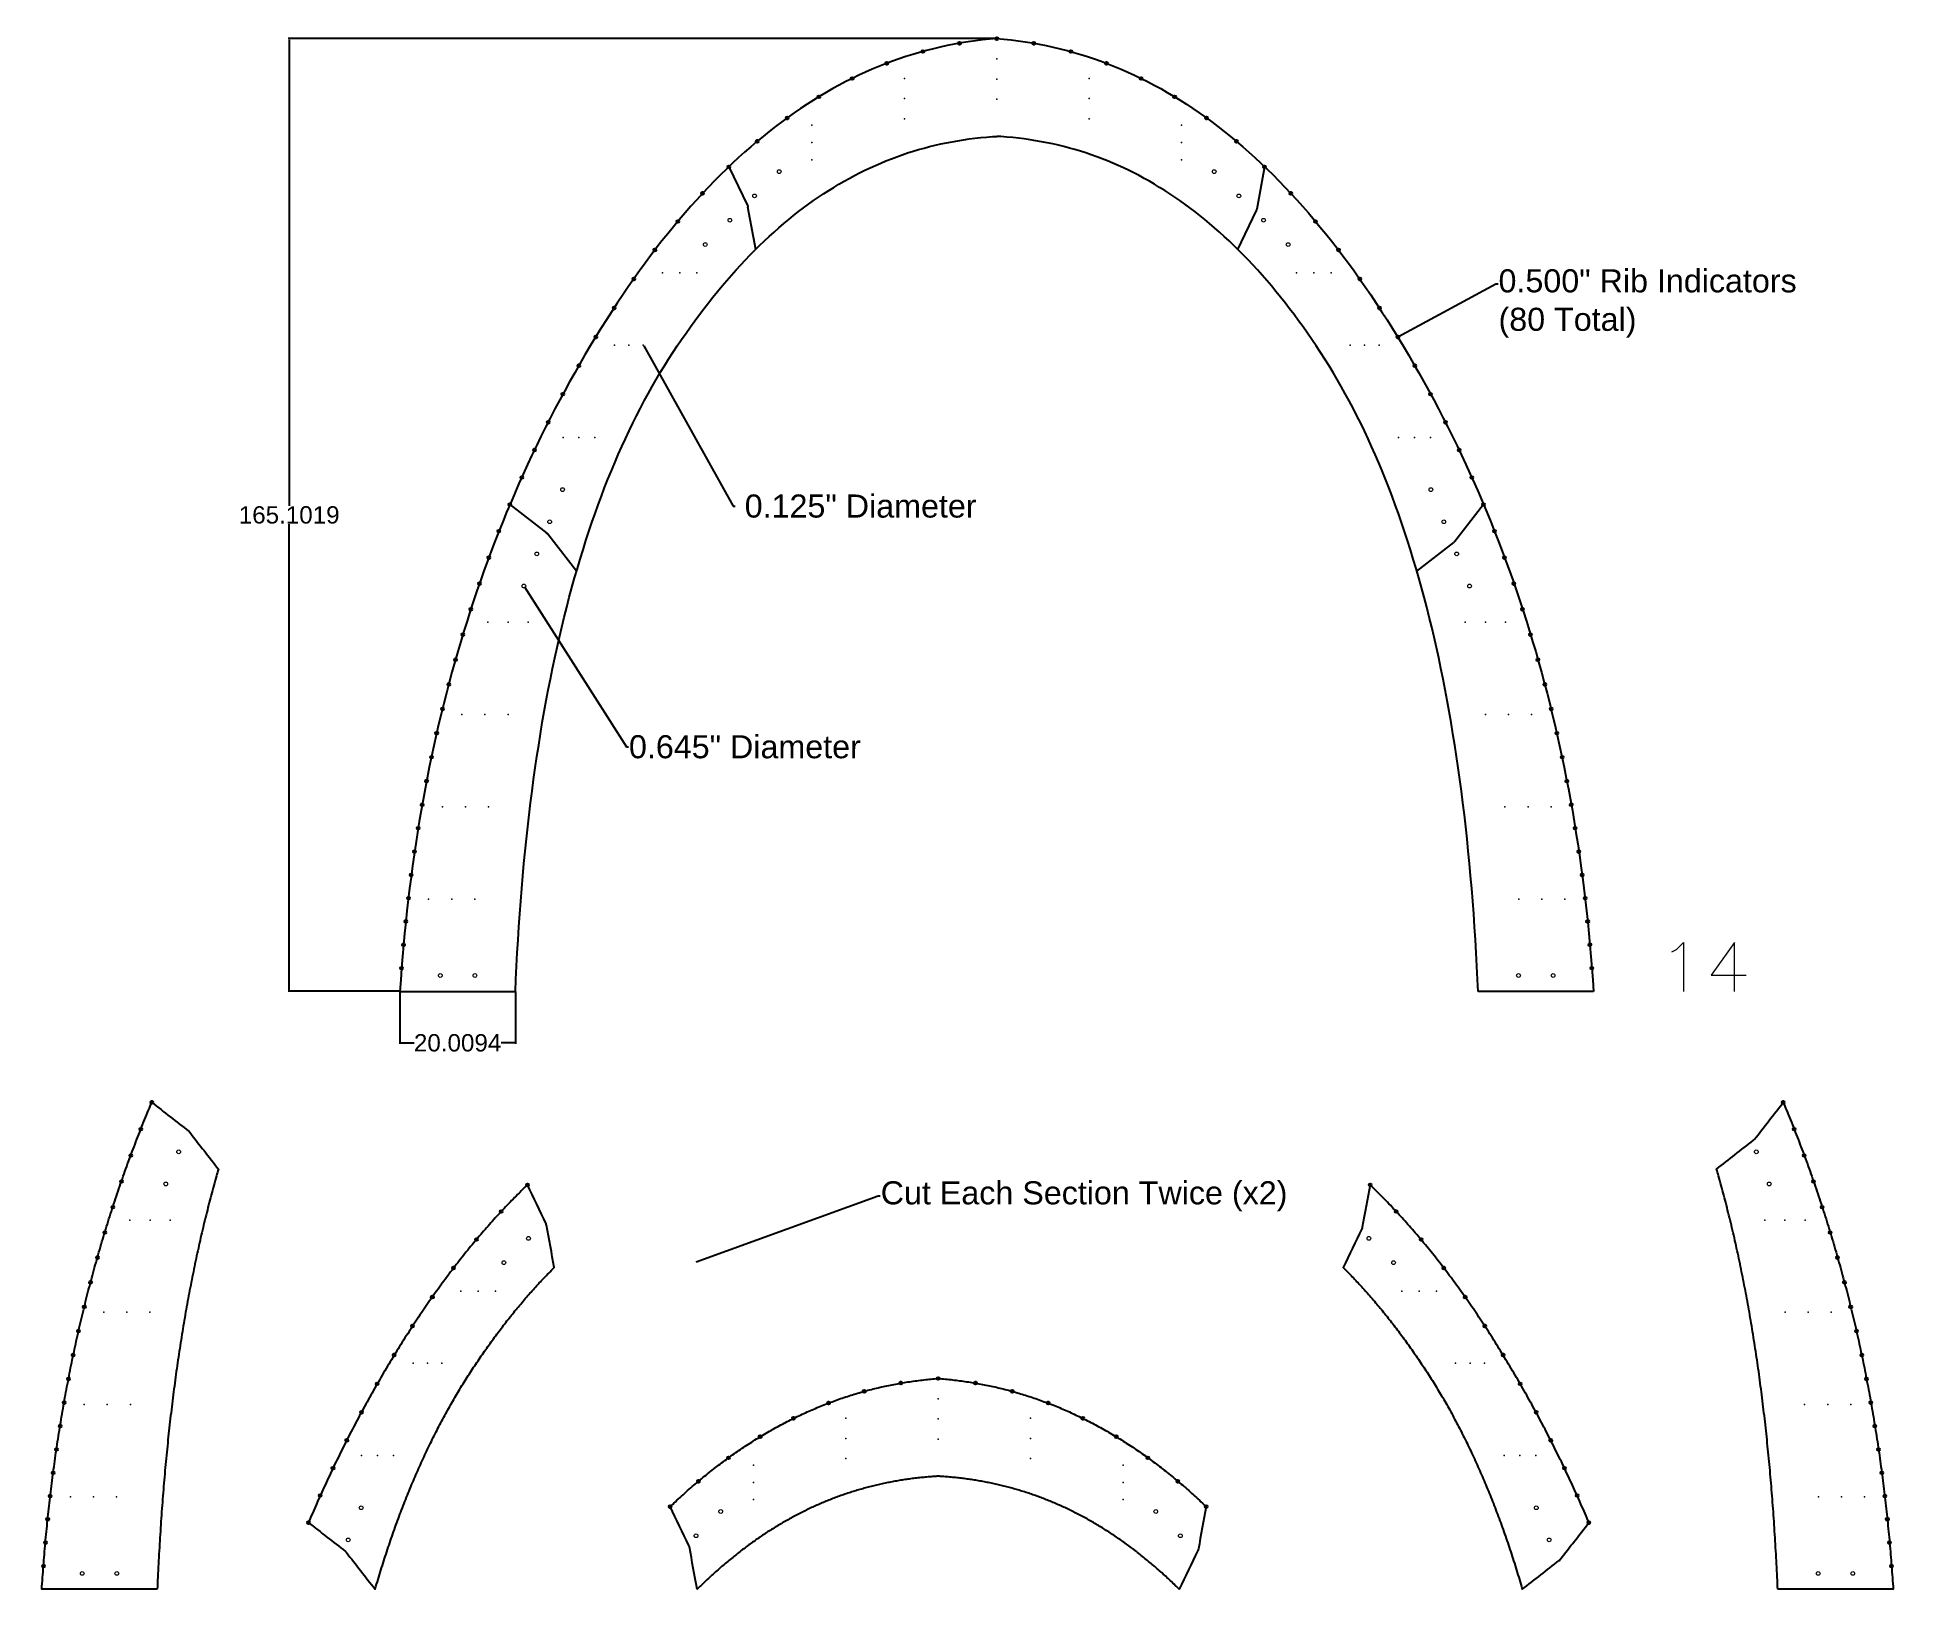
# Model space of a CAD drawing. Header units: inches. Extents: x 1 to 323, y 1 to 270.
import ezdxf
from ezdxf import colors
from ezdxf.entities.mleader import LeaderData, LeaderLine
from ezdxf.math import Vec2, Vec3

# ---------------------------------------------------------------- set-up
doc = ezdxf.new("R2010")
doc.units = ezdxf.units.IN
doc.header["$MEASUREMENT"] = 0
doc.layers.add('Annotation', color=7, linetype='Continuous', lineweight=9)
doc.layers.add('Drilling', color=3, linetype='Continuous', lineweight=13)
doc.layers.add('Rib Indication', color=1, linetype='Continuous')
doc.styles.get("Standard").update_dxf_attribs({"font": 'Arial.ttf'})
doc.dimstyles.get("Standard").update_dxf_attribs({"dimtxt": 0.18, "dimasz": 0.18, "dimexe": 0.18, "dimexo": 0.0625, "dimgap": 0.09, "dimtad": 0, "dimtih": 1, "dimtoh": 1, "dimdec": 4, "dimzin": 0, "dimdsep": 46, "dimtxsty": 'Standard', "dimcen": 0.09, "dimadec": 0, "dimazin": 0, "dimtfac": 1, "dimtdec": 4, "dimtofl": 0, "dimtmove": 0, "dimatfit": 3, "dimfxl": 1, "dimtolj": 1, "dimtzin": 0, "dimarcsym": 0})

msp = doc.modelspace()

# ---------------------------------------------------------------- blocks, each defined once
blk = doc.blocks.new('*U79')
at = {"layer": 'Drilling'}
blk.add_point((0, 0), dxfattribs=at)
blk = doc.blocks.new('*U80')
at = {"layer": 'Drilling', "color": 0, "linetype": 'ByBlock', "lineweight": -2, "transparency": 16777216}
for p in [(0, 0), (4, 0), (8, 0)]:
    blk.add_blockref('*U79', p, dxfattribs=at)
blk = doc.blocks.new('*U81')
at = {"layer": 'Drilling'}
blk.add_point((0, 0), dxfattribs=at)
blk = doc.blocks.new('*U82')
at = {"layer": 'Drilling', "color": 0, "linetype": 'ByBlock', "lineweight": -2, "transparency": 16777216}
for p in [(0, 0), (4, 0), (8, 0)]:
    blk.add_blockref('*U81', p, dxfattribs=at)
blk = doc.blocks.new('*U83')
at = {"layer": 'Drilling'}
blk.add_point((0, 0), dxfattribs=at)
blk = doc.blocks.new('*U84')
at = {"layer": 'Drilling', "color": 0, "linetype": 'ByBlock', "lineweight": -2, "transparency": 16777216}
for p in [(0, 0), (4, 0), (8, 0)]:
    blk.add_blockref('*U83', p, dxfattribs=at)
blk = doc.blocks.new('*U85')
at = {"layer": 'Drilling'}
blk.add_point((0, 0), dxfattribs=at)
blk = doc.blocks.new('*U86')
at = {"layer": 'Drilling', "color": 0, "linetype": 'ByBlock', "lineweight": -2, "transparency": 16777216}
for p in [(0, 0), (3.5, 0), (7, 0)]:
    blk.add_blockref('*U85', p, dxfattribs=at)
blk = doc.blocks.new('*U87')
at = {"layer": 'Drilling'}
blk.add_point((0, 0), dxfattribs=at)
blk = doc.blocks.new('*U88')
at = {"layer": 'Drilling', "color": 0, "linetype": 'ByBlock', "lineweight": -2, "transparency": 16777216}
for p in [(0, 0), (2.75, 0), (5.5, 0)]:
    blk.add_blockref('*U87', p, dxfattribs=at)
blk = doc.blocks.new('*U89')
at = {"layer": 'Drilling'}
blk.add_point((0, 0), dxfattribs=at)
blk = doc.blocks.new('*U90')
at = {"layer": 'Drilling', "color": 0, "linetype": 'ByBlock', "lineweight": -2, "transparency": 16777216}
for p in [(0, 0), (2.5, 0), (5, 0)]:
    blk.add_blockref('*U89', p, dxfattribs=at)
blk = doc.blocks.new('*U91')
at = {"layer": 'Drilling'}
blk.add_point((0, 0), dxfattribs=at)
blk = doc.blocks.new('*U92')
at = {"layer": 'Drilling', "color": 0, "linetype": 'ByBlock', "lineweight": -2, "transparency": 16777216}
for p in [(0, 0), (3, 0), (6, 0)]:
    blk.add_blockref('*U91', p, dxfattribs=at)
blk = doc.blocks.new('*U93')
at = {"layer": 'Drilling'}
blk.add_point((0, 0), dxfattribs=at)
blk = doc.blocks.new('*U94')
at = {"layer": 'Drilling', "color": 0, "linetype": 'ByBlock', "lineweight": -2, "transparency": 16777216}
for p in [(0, 0), (3.5, 0), (7, 0)]:
    blk.add_blockref('*U93', p, dxfattribs=at)
blk = doc.blocks.new('*U95')
at = {"layer": 'Drilling'}
blk.add_point((0, 0), dxfattribs=at)
blk = doc.blocks.new('*U96')
at = {"layer": 'Drilling', "color": 0, "linetype": 'ByBlock', "lineweight": -2, "transparency": 16777216}
for p in [(0, 0), (3, 0), (6, 0)]:
    blk.add_blockref('*U95', p, dxfattribs=at)
blk = doc.blocks.new('*U97')
at = {"layer": 'Drilling'}
blk.add_point((0, 0), dxfattribs=at)
blk = doc.blocks.new('*U98')
at = {"layer": 'Drilling', "color": 0, "linetype": 'ByBlock', "lineweight": -2, "transparency": 16777216}
for p in [(0, 0), (4, 0), (8, 0)]:
    blk.add_blockref('*U97', p, dxfattribs=at)
blk = doc.blocks.new('*U99')
at = {"layer": 'Drilling'}
blk.add_point((0, 0), dxfattribs=at)
blk = doc.blocks.new('*U100')
at = {"layer": 'Drilling', "color": 0, "linetype": 'ByBlock', "lineweight": -2, "transparency": 16777216}
for p in [(0, 0), (4, 0), (8, 0)]:
    blk.add_blockref('*U99', p, dxfattribs=at)
blk = doc.blocks.new('*U101')
at = {"layer": 'Drilling'}
blk.add_point((0, 0), dxfattribs=at)
blk = doc.blocks.new('*U102')
at = {"layer": 'Drilling', "color": 0, "linetype": 'ByBlock', "lineweight": -2, "transparency": 16777216}
for p in [(0, 0), (4, 0), (8, 0)]:
    blk.add_blockref('*U101', p, dxfattribs=at)
blk = doc.blocks.new('*U103')
at = {"layer": 'Drilling'}
blk.add_point((0, 0), dxfattribs=at)
blk = doc.blocks.new('*U104')
at = {"layer": 'Drilling', "color": 0, "linetype": 'ByBlock', "lineweight": -2, "transparency": 16777216}
for p in [(0, 0), (3.5, 0), (7, 0)]:
    blk.add_blockref('*U103', p, dxfattribs=at)
blk = doc.blocks.new('*U105')
at = {"layer": 'Drilling'}
blk.add_point((0, 0), dxfattribs=at)
blk = doc.blocks.new('*U106')
at = {"layer": 'Drilling', "color": 0, "linetype": 'ByBlock', "lineweight": -2, "transparency": 16777216}
for p in [(0, 0), (2.75, 0), (5.5, 0)]:
    blk.add_blockref('*U105', p, dxfattribs=at)
blk = doc.blocks.new('*U107')
at = {"layer": 'Drilling'}
blk.add_point((0, 0), dxfattribs=at)
blk = doc.blocks.new('*U108')
at = {"layer": 'Drilling', "color": 0, "linetype": 'ByBlock', "lineweight": -2, "transparency": 16777216}
for p in [(0, 0), (2.5, 0), (5, 0)]:
    blk.add_blockref('*U107', p, dxfattribs=at)
blk = doc.blocks.new('*U109')
at = {"layer": 'Drilling'}
blk.add_point((0, 0), dxfattribs=at)
blk = doc.blocks.new('*U110')
at = {"layer": 'Drilling', "color": 0, "linetype": 'ByBlock', "lineweight": -2, "transparency": 16777216}
for p in [(0, 0), (3, 0), (6, 0)]:
    blk.add_blockref('*U109', p, dxfattribs=at)
blk = doc.blocks.new('*U111')
at = {"layer": 'Drilling'}
blk.add_point((0, 0), dxfattribs=at)
blk = doc.blocks.new('*U112')
at = {"layer": 'Drilling', "color": 0, "linetype": 'ByBlock', "lineweight": -2, "transparency": 16777216}
for p in [(0, 0), (3.5, 0), (7, 0)]:
    blk.add_blockref('*U111', p, dxfattribs=at)
blk = doc.blocks.new('*U113')
at = {"layer": 'Drilling'}
blk.add_point((0, 0), dxfattribs=at)
blk = doc.blocks.new('*U114')
at = {"layer": 'Drilling', "color": 0, "linetype": 'ByBlock', "lineweight": -2, "transparency": 16777216}
for p in [(0, 0), (3, 0), (6, 0)]:
    blk.add_blockref('*U113', p, dxfattribs=at)
blk = doc.blocks.new('*U115')
at = {"layer": 'Drilling'}
blk.add_point((0, 0), dxfattribs=at)
blk = doc.blocks.new('*U116')
at = {"layer": 'Drilling', "color": 0, "linetype": 'ByBlock', "lineweight": -2, "transparency": 16777216}
for p in [(0, 0), (3.5, 0), (7, 0)]:
    blk.add_blockref('*U115', p, dxfattribs=at)
blk = doc.blocks.new('*U117')
at = {"layer": 'Drilling'}
blk.add_point((0, 0), dxfattribs=at)
blk = doc.blocks.new('*U118')
at = {"layer": 'Drilling', "color": 0, "linetype": 'ByBlock', "lineweight": -2, "transparency": 16777216}
for p in [(0, 0), (4, 0), (8, 0)]:
    blk.add_blockref('*U117', p, dxfattribs=at)
blk = doc.blocks.new('*U119')
at = {"layer": 'Drilling'}
blk.add_point((0, 0), dxfattribs=at)
blk = doc.blocks.new('*U120')
at = {"layer": 'Drilling', "color": 0, "linetype": 'ByBlock', "lineweight": -2, "transparency": 16777216}
for p in [(0, 0), (4, 0), (8, 0)]:
    blk.add_blockref('*U119', p, dxfattribs=at)
blk = doc.blocks.new('*U121')
at = {"layer": 'Drilling'}
blk.add_point((0, 0), dxfattribs=at)
blk = doc.blocks.new('*U122')
at = {"layer": 'Drilling', "color": 0, "linetype": 'ByBlock', "lineweight": -2, "transparency": 16777216}
for p in [(0, 0), (4, 0), (8, 0)]:
    blk.add_blockref('*U121', p, dxfattribs=at)
blk = doc.blocks.new('*U123')
at = {"layer": 'Drilling'}
blk.add_point((0, 0), dxfattribs=at)
blk = doc.blocks.new('*U124')
at = {"layer": 'Drilling', "color": 0, "linetype": 'ByBlock', "lineweight": -2, "transparency": 16777216}
for p in [(0, 0), (3.5, 0), (7, 0)]:
    blk.add_blockref('*U123', p, dxfattribs=at)
blk = doc.blocks.new('*U125')
at = {"layer": 'Drilling'}
blk.add_point((0, 0), dxfattribs=at)
blk = doc.blocks.new('*U126')
at = {"layer": 'Drilling', "color": 0, "linetype": 'ByBlock', "lineweight": -2, "transparency": 16777216}
for p in [(0, 0), (2.75, 0), (5.5, 0)]:
    blk.add_blockref('*U125', p, dxfattribs=at)
blk = doc.blocks.new('*U127')
at = {"layer": 'Drilling'}
blk.add_point((0, 0), dxfattribs=at)
blk = doc.blocks.new('*U128')
at = {"layer": 'Drilling', "color": 0, "linetype": 'ByBlock', "lineweight": -2, "transparency": 16777216}
for p in [(0, 0), (2.5, 0), (5, 0)]:
    blk.add_blockref('*U127', p, dxfattribs=at)
blk = doc.blocks.new('*U129')
at = {"layer": 'Drilling'}
blk.add_point((0, 0), dxfattribs=at)
blk = doc.blocks.new('*U130')
at = {"layer": 'Drilling', "color": 0, "linetype": 'ByBlock', "lineweight": -2, "transparency": 16777216}
for p in [(0, 0), (3, 0), (6, 0)]:
    blk.add_blockref('*U129', p, dxfattribs=at)
blk = doc.blocks.new('*U131')
at = {"layer": 'Drilling'}
blk.add_point((0, 0), dxfattribs=at)
blk = doc.blocks.new('*U132')
at = {"layer": 'Drilling', "color": 0, "linetype": 'ByBlock', "lineweight": -2, "transparency": 16777216}
for p in [(0, 0), (3.5, 0), (7, 0)]:
    blk.add_blockref('*U131', p, dxfattribs=at)
blk = doc.blocks.new('*U133')
at = {"layer": 'Drilling'}
blk.add_point((0, 0), dxfattribs=at)
blk = doc.blocks.new('*U134')
at = {"layer": 'Drilling', "color": 0, "linetype": 'ByBlock', "lineweight": -2, "transparency": 16777216}
for p in [(0, 0), (3, 0), (6, 0)]:
    blk.add_blockref('*U133', p, dxfattribs=at)
blk = doc.blocks.new('*U135')
at = {"layer": 'Drilling'}
blk.add_point((0, 0), dxfattribs=at)
blk = doc.blocks.new('*U136')
at = {"layer": 'Drilling', "color": 0, "linetype": 'ByBlock', "lineweight": -2, "transparency": 16777216}
for p in [(0, 0), (3.5, 0), (7, 0)]:
    blk.add_blockref('*U135', p, dxfattribs=at)
blk = doc.blocks.new('*U137')
at = {"layer": 'Drilling'}
blk.add_point((0, 0), dxfattribs=at)
blk = doc.blocks.new('*U138')
at = {"layer": 'Drilling', "color": 0, "linetype": 'ByBlock', "lineweight": -2, "transparency": 16777216}
for p in [(0, 0), (3, 0), (6, 0)]:
    blk.add_blockref('*U137', p, dxfattribs=at)
blk = doc.blocks.new('*U139')
at = {"layer": 'Drilling'}
blk.add_point((0, 0), dxfattribs=at)
blk = doc.blocks.new('*U140')
at = {"layer": 'Drilling', "color": 0, "linetype": 'ByBlock', "lineweight": -2, "transparency": 16777216}
for p in [(0, 0), (3.5, 0), (7, 0)]:
    blk.add_blockref('*U139', p, dxfattribs=at)
blk = doc.blocks.new('*U141')
at = {"layer": 'Drilling'}
blk.add_point((0, 0), dxfattribs=at)
blk = doc.blocks.new('*U142')
at = {"layer": 'Drilling', "color": 0, "linetype": 'ByBlock', "lineweight": -2, "transparency": 16777216}
for p in [(0, 0), (2.75, 0), (5.5, 0)]:
    blk.add_blockref('*U141', p, dxfattribs=at)
blk = doc.blocks.new('*U143')
at = {"layer": 'Drilling'}
blk.add_point((0, 0), dxfattribs=at)
blk = doc.blocks.new('*U144')
at = {"layer": 'Drilling', "color": 0, "linetype": 'ByBlock', "lineweight": -2, "transparency": 16777216}
for p in [(0, 0), (2.5, 0), (5, 0)]:
    blk.add_blockref('*U143', p, dxfattribs=at)
blk = doc.blocks.new('*U145')
at = {"layer": 'Drilling'}
blk.add_point((0, 0), dxfattribs=at)
blk = doc.blocks.new('*U146')
at = {"layer": 'Drilling', "color": 0, "linetype": 'ByBlock', "lineweight": -2, "transparency": 16777216}
for p in [(0, 0), (3, 0), (6, 0)]:
    blk.add_blockref('*U145', p, dxfattribs=at)
blk = doc.blocks.new('*U147')
at = {"layer": 'Drilling'}
blk.add_point((0, 0), dxfattribs=at)
blk = doc.blocks.new('*U148')
at = {"layer": 'Drilling', "color": 0, "linetype": 'ByBlock', "lineweight": -2, "transparency": 16777216}
for p in [(0, 0), (4, 0), (8, 0)]:
    blk.add_blockref('*U147', p, dxfattribs=at)
blk = doc.blocks.new('*U149')
at = {"layer": 'Drilling'}
blk.add_point((0, 0), dxfattribs=at)
blk = doc.blocks.new('*U150')
at = {"layer": 'Drilling', "color": 0, "linetype": 'ByBlock', "lineweight": -2, "transparency": 16777216}
for p in [(0, 0), (4, 0), (8, 0)]:
    blk.add_blockref('*U149', p, dxfattribs=at)
blk = doc.blocks.new('*U151')
at = {"layer": 'Drilling'}
blk.add_point((0, 0), dxfattribs=at)
blk = doc.blocks.new('*U152')
at = {"layer": 'Drilling', "color": 0, "linetype": 'ByBlock', "lineweight": -2, "transparency": 16777216}
for p in [(0, 0), (4, 0), (8, 0)]:
    blk.add_blockref('*U151', p, dxfattribs=at)
blk = doc.blocks.new('*U153')
at = {"layer": 'Drilling'}
blk.add_point((0, 0), dxfattribs=at)
blk = doc.blocks.new('*U154')
at = {"layer": 'Drilling', "color": 0, "linetype": 'ByBlock', "lineweight": -2, "transparency": 16777216}
for p in [(0, 0), (3.5, 0), (7, 0)]:
    blk.add_blockref('*U153', p, dxfattribs=at)
blk = doc.blocks.new('*D155')
at = {"layer": 'Annotation', "color": 0, "lineweight": -2, "transparency": 16777216}
for p, q in [((63.45, 104.69), (63.45, 95.64)), ((83.46, 104.69), (83.46, 95.64)), ((63.63, 95.82), (65.94, 95.82)), ((83.28, 95.82), (80.97, 95.82))]:
    blk.add_line(p, q, dxfattribs=at)
at = {"layer": 'Annotation', "color": 0, "transparency": 16777216}
for points in [[(63.63, 95.85), (63.63, 95.79), (63.45, 95.82)], [(83.28, 95.85), (83.28, 95.79), (83.46, 95.82)]]:
    blk.add_solid(points, dxfattribs=at)
at = {"layer": 'Defpoints', "color": 0, "transparency": 16777216}
for p in [(63.45, 104.76), (83.46, 104.76), (83.46, 95.82)]:
    blk.add_point(p, dxfattribs=at)
at = {"layer": 'Annotation', "color": 0, "transparency": 16777216, "insert": (73.45, 95.82), "char_height": 3, "attachment_point": 5}
blk.add_mtext('\\A1;20.0094', dxfattribs=at)
blk = doc.blocks.new('*D156')
at = {"layer": 'Annotation', "color": 0, "lineweight": -2, "transparency": 16777216}
for p, q in [((166.82, 269.86), (44.08, 269.86)), ((44.26, 269.68), (44.26, 188.92)), ((44.26, 104.94), (44.26, 185.7)), ((63.39, 104.76), (44.08, 104.76))]:
    blk.add_line(p, q, dxfattribs=at)
at = {"layer": 'Annotation', "color": 0, "transparency": 16777216}
for points in [[(44.23, 269.68), (44.29, 269.68), (44.26, 269.86)], [(44.23, 104.94), (44.29, 104.94), (44.26, 104.76)]]:
    blk.add_solid(points, dxfattribs=at)
at = {"layer": 'Defpoints', "color": 0, "transparency": 16777216}
for p in [(44.26, 269.86), (166.88, 269.86), (63.45, 104.76)]:
    blk.add_point(p, dxfattribs=at)
at = {"layer": 'Annotation', "color": 0, "transparency": 16777216, "insert": (44.26, 187.31), "char_height": 3, "attachment_point": 5}
blk.add_mtext('\\A1;165.1019', dxfattribs=at)

# ---------------------------------------------------------------- dimensions: what is measured, and where the dimension line sits
at = {"layer": 'Annotation'}
dim = msp.add_linear_dim(base=(44.25944, 269.85726), p1=(63.44897, 104.75536), p2=(166.88141, 269.85726), angle=90, dimstyle='Standard', override={"dimtxt": 3}, dxfattribs=at)
dim.commit()
dim.dimension.update_dxf_attribs({"geometry": '*D156', "text_midpoint": (44.25944, 187.30631)})
dim = msp.add_linear_dim(base=(83.45837, 95.81879), p1=(63.44897, 104.75536), p2=(83.45837, 104.75536), dimstyle='Standard', override={"dimtxt": 3}, dxfattribs=at)
dim.commit()
dim.dimension.update_dxf_attribs({"geometry": '*D155', "text_midpoint": (73.45367, 95.81879)})

# ---------------------------------------------------------------- linework, layer by layer
for p, q in [((120.45125, 247.65269), (123.67954, 240.92443)), ((213.31156, 247.65269), (211.96854, 240.31188)), ((125.10465, 233.33099), (123.76162, 240.67181)), ((208.65816, 233.33099), (211.88645, 240.05925)), ((82.51251, 189.12426), (88.90342, 184.13693)), ((251.2503, 189.12426), (246.26297, 182.73335)), ((94.06388, 177.57288), (89.07656, 183.96379)), ((239.69893, 177.57288), (246.08983, 182.56021)), ((63.44897, 104.75536), (83.45837, 104.75536)), ((270.31385, 104.75536), (250.30444, 104.75536))]:
    msp.add_line(p, q)
for points in [[(166.88141, 269.85726), (165.64123, 269.75332), (164.40593, 269.62702), (163.17552, 269.47835), (161.95, 269.30733), (160.72936, 269.11395), (159.51361, 268.8982), (158.30275, 268.6601), (157.09677, 268.39964), (155.89568, 268.11681), (154.69947, 267.81163), (153.50815, 267.48408), (152.32171, 267.13418), (151.14016, 266.76191), (149.9635, 266.36728), (148.79172, 265.9503), (147.62483, 265.51095), (146.46283, 265.04924), (145.30571, 264.56517), (144.15347, 264.05875), (143.00612, 263.52996), (141.86366, 262.97881), (140.72609, 262.4053), (139.5934, 261.80943), (138.46559, 261.1912), (137.34267, 260.55061), (136.22464, 259.88766), (135.1115, 259.20235), (134.00323, 258.49468), (132.89986, 257.76464), (131.80137, 257.01225), (130.70777, 256.2375), (129.61905, 255.44038), (128.53522, 254.62091), (127.45628, 253.77908), (126.38222, 252.91488), (125.31304, 252.02833), (124.24876, 251.11941), (123.18936, 250.18814), (122.13484, 249.2345), (121.08521, 248.25851), (120.04047, 247.26015), (119.00061, 246.23943), (117.96564, 245.19636), (116.93555, 244.13092), (115.91035, 243.04312), (114.89004, 241.93296), (113.87461, 240.80044), (112.86407, 239.64556), (111.85841, 238.46832), (110.85764, 237.26872), (109.86176, 236.04676), (108.87076, 234.80244), (107.88465, 233.53576), (106.90342, 232.24672), (105.92708, 230.93532), (104.95563, 229.60156), (103.98906, 228.24543), (103.02738, 226.86695), (102.07058, 225.46611), (101.11867, 224.0429), (100.17164, 222.59734), (99.2295, 221.12941), (98.29225, 219.63913), (97.35988, 218.12648), (96.43621, 216.59879), (95.52504, 215.06336), (94.62637, 213.52019), (93.74021, 211.96929), (92.86654, 210.41065), (92.00538, 208.84427), (91.15672, 207.27015), (90.32056, 205.68829), (89.49691, 204.0987), (88.68575, 202.50137), (87.8871, 200.8963), (87.10095, 199.2835), (86.3273, 197.66296), (85.56616, 196.03468), (84.81751, 194.39866), (84.08137, 192.7549), (83.35773, 191.10341), (82.64659, 189.44418), (81.94796, 187.77721), (81.26183, 186.10251), (80.58819, 184.42007), (79.92706, 182.72989), (79.27844, 181.03197), (78.64231, 179.32631), (78.01869, 177.61292), (77.40757, 175.89179), (76.80895, 174.16292), (76.22283, 172.42632), (75.64922, 170.68197), (75.0881, 168.92989), (74.53949, 167.17008), (74.00338, 165.40252), (73.47978, 163.62723), (72.96867, 161.8442), (72.47007, 160.05343), (71.98397, 158.25493), (71.51037, 156.44868), (71.04927, 154.6347), (70.60068, 152.81299), (70.16458, 150.98353), (69.74099, 149.14634), (69.3299, 147.30141), (68.93132, 145.44874), (68.54523, 143.58834), (68.17165, 141.72019), (67.81057, 139.84431), (67.46199, 137.9607), (67.12591, 136.06934), (66.80234, 134.17025), (66.49127, 132.26342), (66.1927, 130.34885), (65.90663, 128.42655), (65.63306, 126.4965), (65.372, 124.55872), (65.12344, 122.61321), (64.88738, 120.65995), (64.66382, 118.69896), (64.45276, 116.73023), (64.25421, 114.75376), (64.06816, 112.76956), (63.89461, 110.77761), (63.73356, 108.77793), (63.58501, 106.77052), (63.44897, 104.75536)], [(166.88141, 269.85726), (168.12159, 269.75332), (169.35688, 269.62702), (170.58729, 269.47835), (171.81281, 269.30733), (173.03345, 269.11395), (174.2492, 268.8982), (175.46007, 268.6601), (176.66604, 268.39964), (177.86714, 268.11681), (179.06334, 267.81163), (180.25467, 267.48408), (181.4411, 267.13418), (182.62265, 266.76191), (183.79931, 266.36728), (184.97109, 265.9503), (186.13798, 265.51095), (187.29999, 265.04924), (188.45711, 264.56517), (189.60934, 264.05875), (190.75669, 263.52996), (191.89915, 262.97881), (193.03673, 262.4053), (194.16942, 261.80943), (195.29722, 261.1912), (196.42014, 260.55061), (197.53817, 259.88766), (198.65132, 259.20235), (199.75958, 258.49468), (200.86295, 257.76464), (201.96144, 257.01225), (203.05505, 256.2375), (204.14376, 255.44038), (205.22759, 254.62091), (206.30654, 253.77908), (207.3806, 252.91488), (208.44977, 252.02833), (209.51406, 251.11941), (210.57346, 250.18814), (211.62797, 249.2345), (212.6776, 248.25851), (213.72235, 247.26015), (214.7622, 246.23943), (215.79718, 245.19636), (216.82726, 244.13092), (217.85246, 243.04312), (218.87277, 241.93296), (219.8882, 240.80044), (220.89874, 239.64556), (221.9044, 238.46832), (222.90517, 237.26872), (223.90105, 236.04676), (224.89205, 234.80244), (225.87817, 233.53576), (226.85939, 232.24672), (227.83573, 230.93532), (228.80719, 229.60156), (229.77376, 228.24543), (230.73544, 226.86695), (231.69224, 225.46611), (232.64415, 224.0429), (233.59117, 222.59734), (234.53331, 221.12941), (235.47056, 219.63913), (236.40293, 218.12648), (237.3266, 216.59879), (238.23777, 215.06336), (239.13644, 213.52019), (240.02261, 211.96929), (240.89627, 210.41065), (241.75743, 208.84427), (242.60609, 207.27015), (243.44225, 205.68829), (244.26591, 204.0987), (245.07706, 202.50137), (245.87571, 200.8963), (246.66186, 199.2835), (247.43551, 197.66296), (248.19666, 196.03468), (248.9453, 194.39866), (249.68144, 192.7549), (250.40508, 191.10341), (251.11622, 189.44418), (251.81485, 187.77721), (252.50099, 186.10251), (253.17462, 184.42007), (253.83575, 182.72989), (254.48438, 181.03197), (255.1205, 179.32631), (255.74413, 177.61292), (256.35525, 175.89179), (256.95387, 174.16292), (257.53998, 172.42632), (258.1136, 170.68197), (258.67471, 168.92989), (259.22332, 167.17008), (259.75943, 165.40252), (260.28304, 163.62723), (260.79414, 161.8442), (261.29275, 160.05343), (261.77885, 158.25493), (262.25245, 156.44868), (262.71354, 154.6347), (263.16214, 152.81299), (263.59823, 150.98353), (264.02182, 149.14634), (264.43291, 147.30141), (264.8315, 145.44874), (265.21758, 143.58834), (265.59116, 141.72019), (265.95224, 139.84431), (266.30082, 137.9607), (266.6369, 136.06934), (266.96047, 134.17025), (267.27155, 132.26342), (267.57012, 130.34885), (267.85619, 128.42655), (268.12975, 126.4965), (268.39082, 124.55872), (268.63938, 122.61321), (268.87544, 120.65995), (269.099, 118.69896), (269.31005, 116.73023), (269.50861, 114.75376), (269.69466, 112.76956), (269.86821, 110.77761), (270.02926, 108.77793), (270.1778, 106.77052), (270.31385, 104.75536)], [(83.45837, 104.75536), (83.54994, 106.82965), (83.66311, 109.13549), (83.78684, 111.42271), (83.92112, 113.6913), (84.06594, 115.94125), (84.2213, 118.17256), (84.38719, 120.38521), (84.56359, 122.57921), (84.7505, 124.75453), (84.94792, 126.91117), (85.15582, 129.04913), (85.37421, 131.16839), (85.60307, 133.26895), (85.84238, 135.3508), (86.09215, 137.41393), (86.35235, 139.45833), (86.62297, 141.484), (86.90401, 143.49092), (87.19545, 145.47908), (87.49727, 147.44849), (87.80946, 149.39913), (88.13202, 151.33099), (88.46491, 153.24406), (88.80813, 155.13834), (89.16167, 157.01382), (89.52549, 158.87049), (89.8996, 160.70835), (90.28396, 162.52738), (90.67857, 164.32759), (91.0834, 166.10895), (91.49843, 167.87148), (91.92364, 169.61515), (92.35902, 171.33998), (92.80454, 173.04594), (93.26017, 174.73304), (93.7259, 176.40128), (94.20171, 178.05064), (94.68756, 179.68113), (95.18344, 181.29275), (95.68931, 182.88549), (96.20516, 184.45935), (96.73096, 186.01434), (97.26668, 187.55045), (97.81229, 189.06769), (98.36776, 190.56607), (98.93308, 192.04557), (99.5082, 193.50622), (100.09309, 194.94802), (100.68774, 196.37097), (101.29211, 197.7751), (101.90616, 199.1604), (102.52987, 200.52689), (103.16321, 201.87458), (103.80615, 203.2035), (104.45865, 204.51366), (105.12069, 205.80508), (105.79224, 207.07779), (106.47327, 208.3318), (107.16374, 209.56714), (107.86363, 210.78384), (108.57292, 211.98193), (109.29156, 213.16145), (110.01955, 214.32242), (110.75952, 215.46902), (111.51167, 216.60542), (112.27077, 217.72754), (113.03408, 218.83131), (113.80157, 219.91673), (114.57322, 220.98381), (115.34899, 222.03259), (116.12885, 223.06306), (116.91277, 224.07527), (117.70073, 225.06921), (118.49269, 226.04493), (119.28863, 227.00244), (120.08852, 227.94177), (120.89232, 228.86296), (121.70002, 229.76603), (122.51159, 230.65101), (123.327, 231.51795), (124.14623, 232.36689), (124.96926, 233.19785), (125.79607, 234.01089), (126.62664, 234.80606), (127.46095, 235.58339), (128.29899, 236.34293), (129.14075, 237.08475), (129.98622, 237.80888), (130.83539, 238.51539), (131.68826, 239.20434), (132.54483, 239.87577), (133.40511, 240.52976), (134.26909, 241.16637), (135.13679, 241.78565), (136.00823, 242.38767), (136.88342, 242.97249), (137.76238, 243.54019), (138.64514, 244.09082), (139.53174, 244.62445), (140.4222, 245.14114), (141.31657, 245.64097), (142.21488, 246.124), (143.11719, 246.59027), (144.02355, 247.03987), (144.93402, 247.47284), (145.84865, 247.88925), (146.7675, 248.28915), (147.69065, 248.67259), (148.61817, 249.03961), (149.55013, 249.39027), (150.4866, 249.72461), (151.42767, 250.04267), (152.37342, 250.34447), (153.32393, 250.63006), (154.27928, 250.89945), (155.23957, 251.15267), (156.20487, 251.38973), (157.17528, 251.61066), (158.15089, 251.81545), (159.13177, 252.0041), (160.11802, 252.17663), (161.10973, 252.33303), (162.10696, 252.47327), (163.10982, 252.59736), (164.11838, 252.70527), (165.1327, 252.79698), (166.15287, 252.87246), (166.88141, 252.91452)], [(250.30444, 104.75536), (250.21288, 106.82965), (250.09971, 109.13549), (249.97598, 111.42271), (249.8417, 113.6913), (249.69687, 115.94125), (249.54151, 118.17256), (249.37563, 120.38521), (249.19922, 122.57921), (249.01231, 124.75453), (248.8149, 126.91117), (248.60699, 129.04913), (248.3886, 131.16839), (248.15975, 133.26895), (247.92043, 135.3508), (247.67067, 137.41393), (247.41047, 139.45833), (247.13984, 141.484), (246.8588, 143.49092), (246.56737, 145.47908), (246.26554, 147.44849), (245.95335, 149.39913), (245.6308, 151.33099), (245.2979, 153.24406), (244.95468, 155.13834), (244.60115, 157.01382), (244.23732, 158.87049), (243.86321, 160.70835), (243.47885, 162.52738), (243.08424, 164.32759), (242.67942, 166.10895), (242.26438, 167.87148), (241.83917, 169.61515), (241.40379, 171.33998), (240.95828, 173.04594), (240.50264, 174.73304), (240.03691, 176.40128), (239.56111, 178.05064), (239.07525, 179.68113), (238.57938, 181.29275), (238.0735, 182.88549), (237.55765, 184.45935), (237.03185, 186.01434), (236.49614, 187.55045), (235.95053, 189.06769), (235.39505, 190.56607), (234.82974, 192.04557), (234.25462, 193.50622), (233.66972, 194.94802), (233.07507, 196.37097), (232.47071, 197.7751), (231.85665, 199.1604), (231.23294, 200.52689), (230.5996, 201.87458), (229.95666, 203.2035), (229.30416, 204.51366), (228.64212, 205.80508), (227.97057, 207.07779), (227.28955, 208.3318), (226.59907, 209.56714), (225.89918, 210.78384), (225.1899, 211.98193), (224.47125, 213.16145), (223.74326, 214.32242), (223.00329, 215.46902), (222.25115, 216.60542), (221.49205, 217.72754), (220.72874, 218.83131), (219.96124, 219.91673), (219.1896, 220.98381), (218.41383, 222.03259), (217.63397, 223.06306), (216.85004, 224.07527), (216.06208, 225.06921), (215.27012, 226.04493), (214.47418, 227.00244), (213.6743, 227.94177), (212.87049, 228.86296), (212.06279, 229.76603), (211.25122, 230.65101), (210.43581, 231.51795), (209.61658, 232.36689), (208.79355, 233.19785), (207.96675, 234.01089), (207.13618, 234.80606), (206.30187, 235.58339), (205.46382, 236.34293), (204.62206, 237.08475), (203.7766, 237.80888), (202.92742, 238.51539), (202.07455, 239.20434), (201.21798, 239.87577), (200.35771, 240.52976), (199.49372, 241.16637), (198.62602, 241.78565), (197.75459, 242.38767), (196.8794, 242.97249), (196.00043, 243.54019), (195.11767, 244.09082), (194.23108, 244.62445), (193.34061, 245.14114), (192.44625, 245.64097), (191.54793, 246.124), (190.64562, 246.59027), (189.73926, 247.03987), (188.8288, 247.47284), (187.91417, 247.88925), (186.99531, 248.28915), (186.07216, 248.67259), (185.14464, 249.03961), (184.21269, 249.39027), (183.27621, 249.72461), (182.33514, 250.04267), (181.38939, 250.34447), (180.43889, 250.63006), (179.48353, 250.89945), (178.52325, 251.15267), (177.55794, 251.38973), (176.58753, 251.61066), (175.61193, 251.81545), (174.63104, 252.0041), (173.64479, 252.17663), (172.65309, 252.33303), (171.65585, 252.47327), (170.65299, 252.59736), (169.64444, 252.70527), (168.63011, 252.79698), (167.60994, 252.87246), (166.88141, 252.91452)]]:
    msp.add_lwpolyline(points)
for points in [[(123.67954, 240.92443), (123.71784, 240.84461), (123.74569, 240.7589), (123.76162, 240.67181)], [(211.88645, 240.05925), (211.92476, 240.13908), (211.9526, 240.22478), (211.96854, 240.31188)], [(89.07656, 183.96379), (89.02634, 184.02813), (88.96776, 184.08671), (88.90342, 184.13693)], [(246.26297, 182.73335), (246.21276, 182.66901), (246.15418, 182.61043), (246.08983, 182.56021)]]:
    msp.add_open_spline(points, degree=3)
for points, knots in [([(21.3956, 1.13759), (21.42613, 1.82902), (21.45665, 2.52045), (21.48717, 3.21187), (21.52489, 3.98049), (21.56261, 4.7491), (21.60034, 5.51772), (21.64158, 6.28012), (21.68282, 7.04253), (21.72407, 7.80494), (21.76883, 8.56114), (21.81359, 9.31733), (21.85835, 10.07353), (21.90662, 10.82351), (21.9549, 11.5735), (22.00317, 12.32348), (22.05496, 13.06725), (22.10674, 13.81102), (22.15853, 14.55479), (22.21383, 15.29234), (22.26912, 16.02989), (22.32442, 16.76744), (22.38322, 17.49877), (22.44202, 18.2301), (22.50082, 18.96144), (22.56313, 19.68654), (22.62543, 20.41165), (22.68774, 21.13676), (22.75354, 21.85564), (22.81935, 22.57452), (22.88515, 23.2934), (22.95445, 24.00605), (23.02375, 24.71871), (23.09306, 25.43136), (23.16585, 26.13778), (23.23865, 26.8442), (23.31144, 27.55062), (23.38773, 28.25081), (23.46401, 28.95099), (23.5403, 29.65118), (23.62007, 30.34513), (23.69984, 31.03908), (23.77961, 31.73303), (23.86287, 32.42074), (23.94612, 33.10845), (24.02938, 33.79616), (24.11611, 34.47763), (24.20284, 35.15909), (24.28958, 35.84056), (24.37979, 36.51578), (24.46999, 37.191), (24.5602, 37.86623), (24.65388, 38.5352), (24.74756, 39.20417), (24.84124, 39.87315), (24.93839, 40.53587), (25.03553, 41.19859), (25.13268, 41.86131), (25.23329, 42.51778), (25.33389, 43.17425), (25.4345, 43.83072), (25.53857, 44.48093), (25.64263, 45.13114), (25.7467, 45.78136), (25.85421, 46.42531), (25.96173, 47.06926), (26.06925, 47.71322), (26.18021, 48.35091), (26.29118, 48.9886), (26.40214, 49.62629), (26.51655, 50.25772), (26.63096, 50.88914), (26.74537, 51.52057), (26.86321, 52.14573), (26.98105, 52.77089), (27.0989, 53.39605), (27.22017, 54.01494), (27.34145, 54.63383), (27.46273, 55.25272), (27.58743, 55.86534), (27.71213, 56.47796), (27.83683, 57.09058), (27.96495, 57.69692), (28.09307, 58.30327), (28.2212, 58.90961), (28.35273, 59.50968), (28.48427, 60.10975), (28.6158, 60.70982), (28.75074, 61.3036), (28.88569, 61.89739), (29.02063, 62.49118), (29.15897, 63.07869), (29.29732, 63.6662), (29.43566, 64.25371), (29.5774, 64.83493), (29.71914, 65.41616), (29.86087, 65.99738), (30.006, 66.57232), (30.15113, 67.14727), (30.29625, 67.72221), (30.44476, 68.29086), (30.59326, 68.85952), (30.74177, 69.42817), (30.89365, 69.99054), (31.04552, 70.5529), (31.1974, 71.11527), (31.35265, 71.67135), (31.50789, 72.22743), (31.66313, 72.78351), (31.77579, 73.17404), (31.88846, 73.56458), (32.00112, 73.95511), (30.33867, 76.08541), (28.67623, 78.21572), (27.01379, 80.34602), (26.96357, 80.41036), (26.90499, 80.46894), (26.84065, 80.51916), (24.71035, 82.1816), (22.58005, 83.84404), (20.44974, 85.50648), (20.26156, 85.05747), (20.07338, 84.60846), (19.88519, 84.15944), (19.65648, 83.60121), (19.42777, 83.04297), (19.19906, 82.48474), (18.97451, 81.92392), (18.74997, 81.36311), (18.52543, 80.80229), (18.30505, 80.2389), (18.08467, 79.67551), (17.8643, 79.11211), (17.64809, 78.54614), (17.43188, 77.98017), (17.21567, 77.4142), (17.00363, 76.84564), (16.79159, 76.27709), (16.57954, 75.70854), (16.37167, 75.13741), (16.16379, 74.56628), (15.95592, 73.99515), (15.75221, 73.42144), (15.54851, 72.84773), (15.3448, 72.27402), (15.14526, 71.69773), (14.94572, 71.12144), (14.74618, 70.54515), (14.55081, 69.96628), (14.35543, 69.38741), (14.16006, 68.80855), (13.96886, 68.2271), (13.77765, 67.64565), (13.58645, 67.0642), (13.39941, 66.48018), (13.21237, 65.89615), (13.02533, 65.31212), (12.84246, 64.72552), (12.65959, 64.13891), (12.47672, 63.55231), (12.29802, 62.96312), (12.11932, 62.37394), (11.94061, 61.78475), (11.76608, 61.19299), (11.59154, 60.60122), (11.41701, 60.00946), (11.24664, 59.41511), (11.07627, 58.82077), (10.9059, 58.22643), (10.7397, 57.62951), (10.5735, 57.03258), (10.4073, 56.43566), (10.24526, 55.83616), (10.08323, 55.23666), (9.9212, 54.63716), (9.76333, 54.03507), (9.60547, 53.43299), (9.4476, 52.83091), (9.2939, 52.22625), (9.1402, 51.62159), (8.9865, 51.01693), (8.83697, 50.40969), (8.68744, 49.80245), (8.53791, 49.19522), (8.39254, 48.5854), (8.24718, 47.97558), (8.10181, 47.36576), (7.96062, 46.75336), (7.81942, 46.14097), (7.67822, 45.52857), (7.54119, 44.91359), (7.40416, 44.29861), (7.26713, 43.68364), (7.13427, 43.06608), (7.00141, 42.44853), (6.86855, 41.83097), (6.73985, 41.21084), (6.61116, 40.5907), (6.48246, 39.97057), (6.35794, 39.34785), (6.23341, 38.72514), (6.10888, 38.10242), (5.98852, 37.47713), (5.86816, 36.85184), (5.7478, 36.22654), (5.63161, 35.59867), (5.51541, 34.9708), (5.39922, 34.34293), (5.2872, 33.71247), (5.17517, 33.08202), (5.06315, 32.45157), (4.95529, 31.81854), (4.84743, 31.18551), (4.73957, 30.55248), (4.63588, 29.91687), (4.53219, 29.28126), (4.4285, 28.64565), (4.32898, 28.00746), (4.22945, 27.36927), (4.12993, 26.73108), (4.03457, 26.09031), (3.93922, 25.44954), (3.84386, 24.80878), (3.75267, 24.16543), (3.66148, 23.52208), (3.57029, 22.87873), (3.48327, 22.23281), (3.39625, 21.58688), (3.30923, 20.94095), (3.22638, 20.29245), (3.14352, 19.64394), (3.06067, 18.99544), (2.98198, 18.34435), (2.90329, 17.69327), (2.82461, 17.04218), (2.75009, 16.38852), (2.67557, 15.73485), (2.60105, 15.08119), (2.5307, 14.42494), (2.46035, 13.7687), (2.38999, 13.11246), (2.32381, 12.45364), (2.25762, 11.79481), (2.19144, 11.13599), (2.12942, 10.47459), (2.0674, 9.81319), (2.00539, 9.15179), (1.94754, 8.4878), (1.88969, 7.82382), (1.83184, 7.15984), (1.77815, 6.49328), (1.72447, 5.82672), (1.67079, 5.16016), (1.62127, 4.49102), (1.57176, 3.82188), (1.52224, 3.15275), (1.4769, 2.48103), (1.43155, 1.80931), (1.3862, 1.13759), (8.056, 1.13759), (14.7258, 1.13759), (21.3956, 1.13759)], [0, 0, 0, 0, 1, 1, 1, 2, 2, 2, 3, 3, 3, 4, 4, 4, 5, 5, 5, 6, 6, 6, 7, 7, 7, 8, 8, 8, 9, 9, 9, 10, 10, 10, 11, 11, 11, 12, 12, 12, 13, 13, 13, 14, 14, 14, 15, 15, 15, 16, 16, 16, 17, 17, 17, 18, 18, 18, 19, 19, 19, 20, 20, 20, 21, 21, 21, 22, 22, 22, 23, 23, 23, 24, 24, 24, 25, 25, 25, 26, 26, 26, 27, 27, 27, 28, 28, 28, 29, 29, 29, 30, 30, 30, 31, 31, 31, 32, 32, 32, 33, 33, 33, 34, 34, 34, 35, 35, 35, 36, 36, 36, 37, 37, 37, 38, 38, 38, 38.244856375, 38.244856375, 38.244856375, 39.244856375, 39.244856375, 39.244856375, 40.244856375, 40.244856375, 40.244856375, 41.244856375, 41.244856375, 41.244856375, 42.244856375, 42.244856375, 42.244856375, 43.244856375, 43.244856375, 43.244856375, 44.244856375, 44.244856375, 44.244856375, 45.244856375, 45.244856375, 45.244856375, 46.244856375, 46.244856375, 46.244856375, 47.244856375, 47.244856375, 47.244856375, 48.244856375, 48.244856375, 48.244856375, 49.244856375, 49.244856375, 49.244856375, 50.244856375, 50.244856375, 50.244856375, 51.244856375, 51.244856375, 51.244856375, 52.244856375, 52.244856375, 52.244856375, 53.244856375, 53.244856375, 53.244856375, 54.244856375, 54.244856375, 54.244856375, 55.244856375, 55.244856375, 55.244856375, 56.244856375, 56.244856375, 56.244856375, 57.244856375, 57.244856375, 57.244856375, 58.244856375, 58.244856375, 58.244856375, 59.244856375, 59.244856375, 59.244856375, 60.244856375, 60.244856375, 60.244856375, 61.244856375, 61.244856375, 61.244856375, 62.244856375, 62.244856375, 62.244856375, 63.244856375, 63.244856375, 63.244856375, 64.244856375, 64.244856375, 64.244856375, 65.244856375, 65.244856375, 65.244856375, 66.244856375, 66.244856375, 66.244856375, 67.244856375, 67.244856375, 67.244856375, 68.244856375, 68.244856375, 68.244856375, 69.244856375, 69.244856375, 69.244856375, 70.244856375, 70.244856375, 70.244856375, 71.244856375, 71.244856375, 71.244856375, 72.244856375, 72.244856375, 72.244856375, 73.244856375, 73.244856375, 73.244856375, 74.244856375, 74.244856375, 74.244856375, 75.244856375, 75.244856375, 75.244856375, 76.244856375, 76.244856375, 76.244856375, 77.244856375, 77.244856375, 77.244856375, 78.244856375, 78.244856375, 78.244856375, 79.244856375, 79.244856375, 79.244856375, 80.244856375, 80.244856375, 80.244856375, 81.244856375, 81.244856375, 81.244856375, 82.244856375, 82.244856375, 82.244856375, 83.244856375, 83.244856375, 83.244856375, 84.244856375, 84.244856375, 84.244856375, 85.244856375, 85.244856375, 85.244856375, 86.244856375, 86.244856375, 86.244856375, 86.244856375]), ([(302.236, 1.13759), (308.9058, 1.13759), (315.5756, 1.13759), (322.24541, 1.13759), (322.20006, 1.80931), (322.15471, 2.48102), (322.10936, 3.15274), (322.05985, 3.82188), (322.01033, 4.49102), (321.96082, 5.16016), (321.90713, 5.82672), (321.85345, 6.49328), (321.79977, 7.15984), (321.74192, 7.82382), (321.68407, 8.4878), (321.62622, 9.15178), (321.5642, 9.81318), (321.50218, 10.47459), (321.44017, 11.13599), (321.37398, 11.79481), (321.3078, 12.45363), (321.24161, 13.11245), (321.17126, 13.7687), (321.10091, 14.42494), (321.03056, 15.08118), (320.95604, 15.73485), (320.88152, 16.38851), (320.807, 17.04218), (320.72831, 17.69326), (320.64962, 18.34435), (320.57094, 18.99543), (320.48808, 19.64394), (320.40523, 20.29244), (320.32238, 20.94095), (320.23535, 21.58688), (320.14833, 22.2328), (320.06131, 22.87873), (319.97012, 23.52208), (319.87893, 24.16542), (319.78775, 24.80877), (319.69239, 25.44954), (319.59703, 26.09031), (319.50168, 26.73108), (319.40215, 27.36927), (319.30263, 28.00746), (319.20311, 28.64564), (319.09942, 29.28125), (318.99573, 29.91686), (318.89203, 30.55247), (318.78418, 31.18551), (318.67632, 31.81854), (318.56846, 32.45157), (318.45643, 33.08202), (318.34441, 33.71247), (318.23238, 34.34292), (318.11619, 34.97079), (318, 35.59867), (317.88381, 36.22654), (317.76344, 36.85183), (317.64308, 37.47713), (317.52272, 38.10242), (317.3982, 38.72513), (317.27367, 39.34785), (317.14914, 39.97056), (317.02045, 40.5907), (316.89175, 41.21083), (316.76306, 41.83097), (316.6302, 42.44852), (316.49733, 43.06608), (316.36447, 43.68364), (316.22744, 44.29861), (316.09041, 44.91359), (315.95338, 45.52857), (315.81219, 46.14096), (315.67099, 46.75336), (315.52979, 47.36576), (315.38443, 47.97558), (315.23906, 48.58539), (315.0937, 49.19521), (314.94417, 49.80245), (314.79464, 50.40969), (314.6451, 51.01693), (314.4914, 51.62159), (314.33771, 52.22625), (314.18401, 52.83091), (314.02614, 53.43299), (313.86827, 54.03507), (313.71041, 54.63715), (313.54837, 55.23665), (313.38634, 55.83616), (313.22431, 56.43566), (313.05811, 57.03258), (312.89191, 57.6295), (312.7257, 58.22643), (312.55534, 58.82077), (312.38497, 59.41511), (312.2146, 60.00946), (312.04006, 60.60122), (311.86553, 61.19298), (311.69099, 61.78475), (311.51229, 62.37393), (311.33359, 62.96312), (311.15488, 63.5523), (310.97201, 64.13891), (310.78914, 64.72551), (310.60627, 65.31212), (310.41923, 65.89615), (310.2322, 66.48017), (310.04516, 67.0642), (309.85395, 67.64565), (309.66275, 68.2271), (309.47154, 68.80854), (309.27617, 69.38741), (309.0808, 69.96628), (308.88543, 70.54515), (308.68589, 71.12144), (308.48635, 71.69773), (308.28681, 72.27402), (308.0831, 72.84773), (307.87939, 73.42144), (307.67569, 73.99515), (307.46781, 74.56628), (307.25994, 75.13741), (307.05206, 75.70854), (306.84002, 76.27709), (306.62798, 76.84564), (306.41594, 77.41419), (306.19973, 77.98017), (305.98352, 78.54614), (305.76731, 79.11211), (305.54693, 79.6755), (305.32656, 80.2389), (305.10618, 80.80229), (304.88164, 81.36311), (304.65709, 81.92392), (304.43255, 82.48473), (304.20384, 83.04297), (303.97513, 83.6012), (303.74642, 84.15944), (303.55823, 84.60845), (303.37005, 85.05747), (303.18186, 85.50648), (301.51942, 83.37618), (299.85698, 81.24588), (298.19453, 79.11558), (298.14432, 79.05123), (298.08574, 78.99265), (298.02139, 78.94244), (295.89109, 77.28), (293.76079, 75.61755), (291.63049, 73.95511), (291.74315, 73.56457), (291.85581, 73.17404), (291.96847, 72.7835), (292.12372, 72.22743), (292.27896, 71.67135), (292.4342, 71.11527), (292.58608, 70.5529), (292.73796, 69.99053), (292.88984, 69.42817), (293.03834, 68.85951), (293.18685, 68.29086), (293.33535, 67.7222), (293.48048, 67.14726), (293.62561, 66.57232), (293.77073, 65.99738), (293.91247, 65.41615), (294.05421, 64.83493), (294.19594, 64.2537), (294.33429, 63.6662), (294.47263, 63.07869), (294.61098, 62.49118), (294.74592, 61.89739), (294.88086, 61.3036), (295.0158, 60.70981), (295.14734, 60.10974), (295.27888, 59.50968), (295.41041, 58.90961), (295.53853, 58.30326), (295.66665, 57.69692), (295.79477, 57.09058), (295.91948, 56.47796), (296.04418, 55.86534), (296.16888, 55.25272), (296.29016, 54.63383), (296.41143, 54.01494), (296.53271, 53.39605), (296.65055, 52.77089), (296.7684, 52.14573), (296.88624, 51.52057), (297.00065, 50.88914), (297.11506, 50.25771), (297.22946, 49.62629), (297.34043, 48.9886), (297.45139, 48.3509), (297.56236, 47.71321), (297.66987, 47.06926), (297.77739, 46.42531), (297.88491, 45.78135), (297.98897, 45.13114), (298.09304, 44.48093), (298.1971, 43.83072), (298.29771, 43.17425), (298.39832, 42.51778), (298.49893, 41.86131), (298.59607, 41.19859), (298.69322, 40.53587), (298.79036, 39.87314), (298.88404, 39.20417), (298.97772, 38.5352), (299.0714, 37.86622), (299.16161, 37.191), (299.25182, 36.51578), (299.34203, 35.84056), (299.42876, 35.15909), (299.5155, 34.47762), (299.60223, 33.79616), (299.68548, 33.10845), (299.76874, 32.42074), (299.85199, 31.73303), (299.93176, 31.03908), (300.01154, 30.34513), (300.09131, 29.65118), (300.16759, 28.95099), (300.24388, 28.2508), (300.32016, 27.55062), (300.39296, 26.8442), (300.46576, 26.13778), (300.53855, 25.43136), (300.60785, 24.7187), (300.67715, 24.00605), (300.74646, 23.2934), (300.81226, 22.57452), (300.87807, 21.85564), (300.94387, 21.13675), (301.00617, 20.41165), (301.06848, 19.68654), (301.13078, 18.96143), (301.18959, 18.2301), (301.24839, 17.49877), (301.30719, 16.76744), (301.36248, 16.02989), (301.41778, 15.29234), (301.47307, 14.55479), (301.52486, 13.81102), (301.57665, 13.06725), (301.62843, 12.32348), (301.67671, 11.5735), (301.72498, 10.82351), (301.77326, 10.07353), (301.81802, 9.31733), (301.86278, 8.56113), (301.90754, 7.80494), (301.94878, 7.04253), (301.99002, 6.28012), (302.03127, 5.51771), (302.06899, 4.7491), (302.10671, 3.98049), (302.14444, 3.21187), (302.17496, 2.52044), (302.20548, 1.82902), (302.236, 1.13759)], [0, 0, 0, 0, 1, 1, 1, 2, 2, 2, 3, 3, 3, 4, 4, 4, 5, 5, 5, 6, 6, 6, 7, 7, 7, 8, 8, 8, 9, 9, 9, 10, 10, 10, 11, 11, 11, 12, 12, 12, 13, 13, 13, 14, 14, 14, 15, 15, 15, 16, 16, 16, 17, 17, 17, 18, 18, 18, 19, 19, 19, 20, 20, 20, 21, 21, 21, 22, 22, 22, 23, 23, 23, 24, 24, 24, 25, 25, 25, 26, 26, 26, 27, 27, 27, 28, 28, 28, 29, 29, 29, 30, 30, 30, 31, 31, 31, 32, 32, 32, 33, 33, 33, 34, 34, 34, 35, 35, 35, 36, 36, 36, 37, 37, 37, 38, 38, 38, 39, 39, 39, 40, 40, 40, 41, 41, 41, 42, 42, 42, 43, 43, 43, 44, 44, 44, 45, 45, 45, 46, 46, 46, 47, 47, 47, 48, 48, 48, 48.244856375, 48.244856375, 48.244856375, 49.244856375, 49.244856375, 49.244856375, 50.244856375, 50.244856375, 50.244856375, 51.244856375, 51.244856375, 51.244856375, 52.244856375, 52.244856375, 52.244856375, 53.244856375, 53.244856375, 53.244856375, 54.244856375, 54.244856375, 54.244856375, 55.244856375, 55.244856375, 55.244856375, 56.244856375, 56.244856375, 56.244856375, 57.244856375, 57.244856375, 57.244856375, 58.244856375, 58.244856375, 58.244856375, 59.244856375, 59.244856375, 59.244856375, 60.244856375, 60.244856375, 60.244856375, 61.244856375, 61.244856375, 61.244856375, 62.244856375, 62.244856375, 62.244856375, 63.244856375, 63.244856375, 63.244856375, 64.244856375, 64.244856375, 64.244856375, 65.244856375, 65.244856375, 65.244856375, 66.244856375, 66.244856375, 66.244856375, 67.244856375, 67.244856375, 67.244856375, 68.244856375, 68.244856375, 68.244856375, 69.244856375, 69.244856375, 69.244856375, 70.244856375, 70.244856375, 70.244856375, 71.244856375, 71.244856375, 71.244856375, 72.244856375, 72.244856375, 72.244856375, 73.244856375, 73.244856375, 73.244856375, 74.244856375, 74.244856375, 74.244856375, 75.244856375, 75.244856375, 75.244856375, 76.244856375, 76.244856375, 76.244856375, 77.244856375, 77.244856375, 77.244856375, 78.244856375, 78.244856375, 78.244856375, 79.244856375, 79.244856375, 79.244856375, 80.244856375, 80.244856375, 80.244856375, 81.244856375, 81.244856375, 81.244856375, 82.244856375, 82.244856375, 82.244856375, 83.244856375, 83.244856375, 83.244856375, 84.244856375, 84.244856375, 84.244856375, 85.244856375, 85.244856375, 85.244856375, 86.244856375, 86.244856375, 86.244856375, 86.244856375]), ([(54.17204, 7.52849), (54.12183, 7.59284), (54.06325, 7.65142), (53.9989, 7.70163), (51.8686, 9.36408), (49.7383, 11.02652), (47.608, 12.68896), (47.65269, 12.7956), (47.69739, 12.90225), (47.74208, 13.00889), (47.97913, 13.56196), (48.21617, 14.11504), (48.45322, 14.66812), (48.69443, 15.21861), (48.93564, 15.76911), (49.17686, 16.31961), (49.42224, 16.86753), (49.66762, 17.41545), (49.913, 17.96336), (50.16255, 18.5087), (50.41209, 19.05404), (50.66164, 19.59938), (50.91536, 20.14214), (51.16907, 20.6849), (51.42279, 21.22766), (51.68067, 21.76784), (51.93855, 22.30802), (52.19644, 22.84821), (52.45849, 23.38581), (52.72054, 23.92341), (52.98259, 24.46101), (53.2488, 24.99603), (53.51502, 25.53106), (53.78124, 26.06608), (54.05162, 26.59852), (54.32201, 27.13096), (54.59239, 27.66341), (54.86694, 28.19327), (55.1415, 28.72314), (55.41605, 29.253), (55.69477, 29.78029), (55.97349, 30.30757), (56.25221, 30.83486), (56.53509, 31.35956), (56.81798, 31.88427), (57.10087, 32.40897), (57.38792, 32.9311), (57.67497, 33.45323), (57.96203, 33.97535), (58.25325, 34.4949), (58.54447, 35.01445), (58.83569, 35.534), (59.13108, 36.05096), (59.42647, 36.56793), (59.72186, 37.0849), (60.02141, 37.59929), (60.32097, 38.11368), (60.62053, 38.62807), (60.92425, 39.13988), (61.22797, 39.65169), (61.5317, 40.1635), (61.83959, 40.67273), (62.14748, 41.18196), (62.45537, 41.69119), (62.76616, 42.19541), (63.07695, 42.69962), (63.38774, 43.20384), (63.70015, 43.7006), (64.01257, 44.19736), (64.32499, 44.69412), (64.63904, 45.18343), (64.95308, 45.67274), (65.26713, 46.16205), (65.5828, 46.6439), (65.89848, 47.12576), (66.21415, 47.60761), (66.53146, 48.08201), (66.84876, 48.55641), (67.16606, 49.03081), (67.485, 49.49776), (67.80393, 49.96471), (68.12286, 50.43166), (68.44342, 50.89115), (68.76398, 51.35065), (69.08454, 51.81014), (69.40673, 52.26218), (69.72892, 52.71422), (70.05111, 53.16626), (70.37493, 53.61085), (70.69875, 54.05544), (71.02257, 54.50002), (71.34801, 54.93716), (71.67346, 55.37429), (71.99891, 55.81143), (72.32598, 56.24111), (72.65306, 56.67079), (72.98013, 57.10047), (73.30884, 57.5227), (73.63754, 57.94492), (73.96625, 58.36715), (74.29658, 58.78192), (74.62691, 59.1967), (74.95724, 59.61147), (75.28921, 60.01879), (75.62117, 60.42611), (75.95313, 60.83343), (76.28672, 61.2333), (76.62031, 61.63316), (76.9539, 62.03303), (77.28912, 62.42544), (77.62434, 62.81786), (77.95955, 63.21027), (78.2964, 63.59523), (78.63325, 63.98019), (78.9701, 64.36515), (79.30857, 64.74266), (79.64705, 65.12016), (79.98552, 65.49767), (80.32563, 65.86772), (80.66573, 66.23777), (81.00584, 66.60783), (81.34757, 66.97043), (81.68931, 67.33302), (82.03104, 67.69562), (82.3744, 68.05077), (82.71776, 68.40592), (83.06112, 68.76106), (83.40611, 69.10875), (83.75111, 69.45645), (84.0961, 69.80414), (84.57964, 70.27523), (85.06319, 70.74631), (85.54673, 71.2174), (86.62283, 68.97465), (87.69893, 66.73189), (88.77503, 64.48914), (88.81333, 64.40931), (88.84117, 64.32361), (88.85711, 64.23651), (89.30479, 61.78958), (89.75246, 59.34264), (90.20014, 56.8957), (89.88066, 56.57433), (89.56119, 56.25296), (89.24172, 55.93159), (88.96864, 55.64862), (88.69556, 55.36564), (88.42249, 55.08266), (88.15068, 54.79368), (87.87888, 54.5047), (87.60707, 54.21572), (87.33655, 53.92072), (87.06603, 53.62573), (86.79551, 53.33073), (86.52627, 53.02971), (86.25704, 52.72869), (85.98781, 52.42766), (85.71987, 52.1206), (85.45194, 51.81354), (85.184, 51.50648), (84.91737, 51.19337), (84.65074, 50.88026), (84.38412, 50.56714), (84.1188, 50.24797), (83.85349, 49.9288), (83.58818, 49.60963), (83.32419, 49.2844), (83.0602, 48.95916), (82.79622, 48.63392), (82.53356, 48.3026), (82.27091, 47.97129), (82.00826, 47.63997), (81.74695, 47.30257), (81.48564, 46.96517), (81.22433, 46.62777), (80.96438, 46.28428), (80.70443, 45.94079), (80.44447, 45.59729), (80.18588, 45.2477), (79.92729, 44.89811), (79.6687, 44.54852), (79.41149, 44.19282), (79.15427, 43.83713), (78.89706, 43.48143), (78.64123, 43.11963), (78.3854, 42.75782), (78.12956, 42.39601), (77.87513, 42.02809), (77.62069, 41.66017), (77.36625, 41.29225), (77.11322, 40.91821), (76.86019, 40.54416), (76.60715, 40.17012), (76.35644, 39.79132), (76.10572, 39.41253), (75.85501, 39.03373), (75.60835, 38.65153), (75.36169, 38.26933), (75.11504, 37.88712), (74.87238, 37.50013), (74.62971, 37.11314), (74.38705, 36.72615), (74.1475, 36.33298), (73.90795, 35.93981), (73.6684, 35.54664), (73.43197, 35.14727), (73.19554, 34.74791), (72.95912, 34.34854), (72.72582, 33.94298), (72.49252, 33.53741), (72.25922, 33.13184), (72.02907, 32.72006), (71.79891, 32.30828), (71.56875, 31.8965), (71.34174, 31.4785), (71.11474, 31.0605), (70.88773, 30.64249), (70.66388, 30.21826), (70.44003, 29.79402), (70.21618, 29.36979), (69.9955, 28.93932), (69.77482, 28.50884), (69.55414, 28.07837), (69.33664, 27.64165), (69.11914, 27.20493), (68.90163, 26.76821), (68.68732, 26.32524), (68.47301, 25.88226), (68.2587, 25.43929), (68.04758, 24.99006), (67.83647, 24.54083), (67.62536, 24.09159), (67.41745, 23.6361), (67.20955, 23.1806), (67.00164, 22.7251), (66.79696, 22.26334), (66.59228, 21.80157), (66.38759, 21.3398), (66.18614, 20.87176), (65.98468, 20.40372), (65.78323, 19.93568), (65.58501, 19.46136), (65.38679, 18.98704), (65.18858, 18.51273), (64.99361, 18.03213), (64.79865, 17.55153), (64.60368, 17.07093), (64.41197, 16.58405), (64.22027, 16.09716), (64.02856, 15.61028), (63.84012, 15.11711), (63.65169, 14.62394), (63.46325, 14.13077), (63.27809, 13.63131), (63.09293, 13.13186), (62.90777, 12.6324), (62.7259, 12.12665), (62.54403, 11.62091), (62.36216, 11.11516), (62.18359, 10.60312), (62.00502, 10.09108), (61.82645, 9.57905), (61.65118, 9.06072), (61.47591, 8.54239), (61.30065, 8.02406), (61.1287, 7.49944), (60.95675, 6.97482), (60.7848, 6.4502), (60.61617, 5.91928), (60.44755, 5.38837), (60.27892, 4.85746), (60.11363, 4.32025), (59.94834, 3.78304), (59.78305, 3.24584), (59.62109, 2.70234), (59.45914, 2.15885), (59.29719, 1.61535), (59.25125, 1.4561), (59.20531, 1.29684), (59.15937, 1.13759), (57.49693, 3.26789), (55.83448, 5.39819), (54.17204, 7.52849)], [0, 0, 0, 0, 0.244856375, 0.244856375, 0.244856375, 1.244856375, 1.244856375, 1.244856375, 2.244856375, 2.244856375, 2.244856375, 3.244856375, 3.244856375, 3.244856375, 4.244856375, 4.244856375, 4.244856375, 5.244856375, 5.244856375, 5.244856375, 6.244856375, 6.244856375, 6.244856375, 7.244856375, 7.244856375, 7.244856375, 8.244856375, 8.244856375, 8.244856375, 9.244856375, 9.244856375, 9.244856375, 10.244856375, 10.244856375, 10.244856375, 11.244856375, 11.244856375, 11.244856375, 12.244856375, 12.244856375, 12.244856375, 13.244856375, 13.244856375, 13.244856375, 14.244856375, 14.244856375, 14.244856375, 15.244856375, 15.244856375, 15.244856375, 16.244856375, 16.244856375, 16.244856375, 17.244856375, 17.244856375, 17.244856375, 18.244856375, 18.244856375, 18.244856375, 19.244856375, 19.244856375, 19.244856375, 20.244856375, 20.244856375, 20.244856375, 21.244856375, 21.244856375, 21.244856375, 22.244856375, 22.244856375, 22.244856375, 23.244856375, 23.244856375, 23.244856375, 24.244856375, 24.244856375, 24.244856375, 25.244856375, 25.244856375, 25.244856375, 26.244856375, 26.244856375, 26.244856375, 27.244856375, 27.244856375, 27.244856375, 28.244856375, 28.244856375, 28.244856375, 29.244856375, 29.244856375, 29.244856375, 30.244856375, 30.244856375, 30.244856375, 31.244856375, 31.244856375, 31.244856375, 32.244856375, 32.244856375, 32.244856375, 33.244856375, 33.244856375, 33.244856375, 34.244856375, 34.244856375, 34.244856375, 35.244856375, 35.244856375, 35.244856375, 36.244856375, 36.244856375, 36.244856375, 37.244856375, 37.244856375, 37.244856375, 38.244856375, 38.244856375, 38.244856375, 39.244856375, 39.244856375, 39.244856375, 40.244856375, 40.244856375, 40.244856375, 41.244856375, 41.244856375, 41.244856375, 42.244856375, 42.244856375, 42.244856375, 43.244856375, 43.244856375, 43.244856375, 44.244856375, 44.244856375, 44.244856375, 44.510483058, 44.510483058, 44.510483058, 45.510483058, 45.510483058, 45.510483058, 46.510483058, 46.510483058, 46.510483058, 47.510483058, 47.510483058, 47.510483058, 48.510483058, 48.510483058, 48.510483058, 49.510483058, 49.510483058, 49.510483058, 50.510483058, 50.510483058, 50.510483058, 51.510483058, 51.510483058, 51.510483058, 52.510483058, 52.510483058, 52.510483058, 53.510483058, 53.510483058, 53.510483058, 54.510483058, 54.510483058, 54.510483058, 55.510483058, 55.510483058, 55.510483058, 56.510483058, 56.510483058, 56.510483058, 57.510483058, 57.510483058, 57.510483058, 58.510483058, 58.510483058, 58.510483058, 59.510483058, 59.510483058, 59.510483058, 60.510483058, 60.510483058, 60.510483058, 61.510483058, 61.510483058, 61.510483058, 62.510483058, 62.510483058, 62.510483058, 63.510483058, 63.510483058, 63.510483058, 64.510483058, 64.510483058, 64.510483058, 65.510483058, 65.510483058, 65.510483058, 66.510483058, 66.510483058, 66.510483058, 67.510483058, 67.510483058, 67.510483058, 68.510483058, 68.510483058, 68.510483058, 69.510483058, 69.510483058, 69.510483058, 70.510483058, 70.510483058, 70.510483058, 71.510483058, 71.510483058, 71.510483058, 72.510483058, 72.510483058, 72.510483058, 73.510483058, 73.510483058, 73.510483058, 74.510483058, 74.510483058, 74.510483058, 75.510483058, 75.510483058, 75.510483058, 76.510483058, 76.510483058, 76.510483058, 77.510483058, 77.510483058, 77.510483058, 78.510483058, 78.510483058, 78.510483058, 79.510483058, 79.510483058, 79.510483058, 80.510483058, 80.510483058, 80.510483058, 81.510483058, 81.510483058, 81.510483058, 82.510483058, 82.510483058, 82.510483058, 83.510483058, 83.510483058, 83.510483058, 84.510483058, 84.510483058, 84.510483058, 85.510483058, 85.510483058, 85.510483058, 86.510483058, 86.510483058, 86.510483058, 87.510483058, 87.510483058, 87.510483058, 88.510483058, 88.510483058, 88.510483058, 89.510483058, 89.510483058, 89.510483058, 90.510483058, 90.510483058, 90.510483058, 91.510483058, 91.510483058, 91.510483058, 92.510483058, 92.510483058, 92.510483058, 92.510483058]), ([(264.5308, 6.29806), (264.48058, 6.23371), (264.422, 6.17513), (264.35766, 6.12492), (262.22736, 4.46248), (260.09705, 2.80003), (257.96675, 1.13759), (257.92081, 1.29684), (257.87487, 1.4561), (257.82893, 1.61535), (257.66698, 2.15885), (257.50503, 2.70234), (257.34308, 3.24584), (257.17779, 3.78304), (257.01249, 4.32025), (256.8472, 4.85746), (256.67857, 5.38837), (256.50995, 5.91928), (256.34132, 6.4502), (256.16937, 6.97482), (255.99742, 7.49944), (255.82547, 8.02406), (255.65021, 8.54239), (255.47494, 9.06072), (255.29968, 9.57905), (255.1211, 10.09108), (254.94253, 10.60312), (254.76396, 11.11516), (254.58209, 11.62091), (254.40022, 12.12665), (254.21835, 12.6324), (254.03319, 13.13186), (253.84803, 13.63131), (253.66287, 14.13077), (253.47444, 14.62394), (253.286, 15.11711), (253.09756, 15.61028), (252.90586, 16.09716), (252.71415, 16.58405), (252.52244, 17.07093), (252.32748, 17.55153), (252.13251, 18.03213), (251.93754, 18.51273), (251.73933, 18.98704), (251.54111, 19.46136), (251.3429, 19.93568), (251.14144, 20.40372), (250.93999, 20.87176), (250.73853, 21.3398), (250.53385, 21.80157), (250.32916, 22.26334), (250.12448, 22.7251), (249.91657, 23.1806), (249.70867, 23.6361), (249.50077, 24.09159), (249.28965, 24.54083), (249.07854, 24.99006), (248.86743, 25.43929), (248.65311, 25.88226), (248.4388, 26.32524), (248.22449, 26.76821), (248.00699, 27.20493), (247.78949, 27.64165), (247.57198, 28.07837), (247.3513, 28.50884), (247.13062, 28.93932), (246.90994, 29.36979), (246.68609, 29.79402), (246.46224, 30.21826), (246.2384, 30.64249), (246.01139, 31.0605), (245.78438, 31.4785), (245.55737, 31.8965), (245.32721, 32.30828), (245.09706, 32.72006), (244.8669, 33.13184), (244.6336, 33.53741), (244.4003, 33.94298), (244.16701, 34.34854), (243.93058, 34.74791), (243.69415, 35.14727), (243.45772, 35.54664), (243.21817, 35.93981), (242.97862, 36.33298), (242.73907, 36.72615), (242.49641, 37.11314), (242.25375, 37.50013), (242.01109, 37.88712), (241.76443, 38.26933), (241.51777, 38.65153), (241.27111, 39.03373), (241.0204, 39.41253), (240.76968, 39.79132), (240.51897, 40.17012), (240.26594, 40.54416), (240.0129, 40.91821), (239.75987, 41.29225), (239.50543, 41.66017), (239.251, 42.02809), (238.99656, 42.39601), (238.74073, 42.75782), (238.4849, 43.11963), (238.22907, 43.48143), (237.97185, 43.83713), (237.71463, 44.19282), (237.45742, 44.54852), (237.19883, 44.89811), (236.94024, 45.2477), (236.68165, 45.59729), (236.4217, 45.94079), (236.16174, 46.28428), (235.90179, 46.62777), (235.64048, 46.96517), (235.37917, 47.30257), (235.11787, 47.63997), (234.85521, 47.97129), (234.59256, 48.3026), (234.32991, 48.63392), (234.06592, 48.95916), (233.80193, 49.2844), (233.53794, 49.60963), (233.27263, 49.9288), (233.00732, 50.24797), (232.74201, 50.56714), (232.47538, 50.88026), (232.20875, 51.19337), (231.94212, 51.50648), (231.67419, 51.81354), (231.40625, 52.1206), (231.13832, 52.42766), (230.86908, 52.72869), (230.59985, 53.02971), (230.33062, 53.33073), (230.06009, 53.62573), (229.78957, 53.92072), (229.51905, 54.21572), (229.24724, 54.5047), (228.97544, 54.79368), (228.70364, 55.08266), (228.43056, 55.36564), (228.15748, 55.64862), (227.88441, 55.93159), (227.56493, 56.25296), (227.24546, 56.57433), (226.92599, 56.8957), (228.00208, 59.13845), (229.07818, 61.3812), (230.15428, 63.62396), (230.19258, 63.70378), (230.22042, 63.78949), (230.23636, 63.87658), (230.68404, 66.32352), (231.13171, 68.77046), (231.57939, 71.2174), (231.71632, 71.08655), (231.85324, 70.9557), (231.99017, 70.82486), (232.33679, 70.48462), (232.68341, 70.14438), (233.03003, 69.80414), (233.37502, 69.45645), (233.72001, 69.10875), (234.065, 68.76106), (234.40836, 68.40592), (234.75172, 68.05077), (235.09508, 67.69562), (235.43682, 67.33302), (235.77855, 66.97043), (236.12028, 66.60783), (236.46039, 66.23777), (236.80049, 65.86772), (237.1406, 65.49767), (237.47907, 65.12016), (237.81755, 64.74266), (238.15603, 64.36515), (238.49287, 63.98019), (238.82972, 63.59523), (239.16657, 63.21027), (239.50179, 62.81786), (239.83701, 62.42544), (240.17222, 62.03303), (240.50581, 61.63316), (240.8394, 61.2333), (241.17299, 60.83343), (241.50496, 60.42611), (241.83692, 60.01879), (242.16888, 59.61147), (242.49921, 59.1967), (242.82954, 58.78192), (243.15988, 58.36715), (243.48858, 57.94492), (243.81729, 57.5227), (244.14599, 57.10047), (244.47306, 56.67079), (244.80014, 56.24111), (245.12722, 55.81143), (245.45266, 55.37429), (245.77811, 54.93716), (246.10356, 54.50002), (246.42737, 54.05544), (246.75119, 53.61085), (247.07501, 53.16626), (247.3972, 52.71422), (247.71939, 52.26218), (248.04158, 51.81014), (248.36214, 51.35065), (248.6827, 50.89115), (249.00326, 50.43166), (249.32219, 49.96471), (249.64113, 49.49776), (249.96006, 49.03081), (250.27736, 48.55641), (250.59467, 48.08201), (250.91197, 47.60761), (251.22764, 47.12576), (251.54332, 46.6439), (251.85899, 46.16205), (252.17304, 45.67274), (252.48709, 45.18343), (252.80113, 44.69412), (253.11355, 44.19736), (253.42597, 43.7006), (253.73839, 43.20384), (254.04918, 42.69962), (254.35997, 42.19541), (254.67075, 41.69119), (254.97864, 41.18196), (255.28654, 40.67273), (255.59443, 40.1635), (255.89815, 39.65169), (256.20187, 39.13988), (256.5056, 38.62807), (256.80515, 38.11368), (257.10471, 37.59929), (257.40426, 37.0849), (257.69965, 36.56793), (257.99504, 36.05096), (258.29043, 35.534), (258.58165, 35.01445), (258.87287, 34.4949), (259.1641, 33.97535), (259.45115, 33.45323), (259.7382, 32.9311), (260.02526, 32.40897), (260.30814, 31.88427), (260.59103, 31.35956), (260.87392, 30.83486), (261.15264, 30.30757), (261.43136, 29.78029), (261.71008, 29.253), (261.98463, 28.72314), (262.25918, 28.19327), (262.53373, 27.66341), (262.80412, 27.13096), (263.0745, 26.59852), (263.34489, 26.06608), (263.6111, 25.53106), (263.87732, 24.99603), (264.14354, 24.46101), (264.40559, 23.92341), (264.66764, 23.38581), (264.92969, 22.84821), (265.18757, 22.30802), (265.44545, 21.76784), (265.70333, 21.22766), (265.95705, 20.6849), (266.21077, 20.14214), (266.46448, 19.59938), (266.71403, 19.05404), (266.96358, 18.5087), (267.21312, 17.96336), (267.4585, 17.41545), (267.70389, 16.86753), (267.94927, 16.31961), (268.19048, 15.76911), (268.43169, 15.21861), (268.67291, 14.66812), (268.90995, 14.11504), (269.147, 13.56196), (269.38404, 13.00889), (269.42874, 12.90225), (269.47343, 12.7956), (269.51813, 12.68896), (267.85568, 10.55866), (266.19324, 8.42836), (264.5308, 6.29806)], [0, 0, 0, 0, 0.244856375, 0.244856375, 0.244856375, 1.244856375, 1.244856375, 1.244856375, 2.244856375, 2.244856375, 2.244856375, 3.244856375, 3.244856375, 3.244856375, 4.244856375, 4.244856375, 4.244856375, 5.244856375, 5.244856375, 5.244856375, 6.244856375, 6.244856375, 6.244856375, 7.244856375, 7.244856375, 7.244856375, 8.244856375, 8.244856375, 8.244856375, 9.244856375, 9.244856375, 9.244856375, 10.244856375, 10.244856375, 10.244856375, 11.244856375, 11.244856375, 11.244856375, 12.244856375, 12.244856375, 12.244856375, 13.244856375, 13.244856375, 13.244856375, 14.244856375, 14.244856375, 14.244856375, 15.244856375, 15.244856375, 15.244856375, 16.244856375, 16.244856375, 16.244856375, 17.244856375, 17.244856375, 17.244856375, 18.244856375, 18.244856375, 18.244856375, 19.244856375, 19.244856375, 19.244856375, 20.244856375, 20.244856375, 20.244856375, 21.244856375, 21.244856375, 21.244856375, 22.244856375, 22.244856375, 22.244856375, 23.244856375, 23.244856375, 23.244856375, 24.244856375, 24.244856375, 24.244856375, 25.244856375, 25.244856375, 25.244856375, 26.244856375, 26.244856375, 26.244856375, 27.244856375, 27.244856375, 27.244856375, 28.244856375, 28.244856375, 28.244856375, 29.244856375, 29.244856375, 29.244856375, 30.244856375, 30.244856375, 30.244856375, 31.244856375, 31.244856375, 31.244856375, 32.244856375, 32.244856375, 32.244856375, 33.244856375, 33.244856375, 33.244856375, 34.244856375, 34.244856375, 34.244856375, 35.244856375, 35.244856375, 35.244856375, 36.244856375, 36.244856375, 36.244856375, 37.244856375, 37.244856375, 37.244856375, 38.244856375, 38.244856375, 38.244856375, 39.244856375, 39.244856375, 39.244856375, 40.244856375, 40.244856375, 40.244856375, 41.244856375, 41.244856375, 41.244856375, 42.244856375, 42.244856375, 42.244856375, 43.244856375, 43.244856375, 43.244856375, 44.244856375, 44.244856375, 44.244856375, 45.244856375, 45.244856375, 45.244856375, 46.244856375, 46.244856375, 46.244856375, 47.244856375, 47.244856375, 47.244856375, 48.244856375, 48.244856375, 48.244856375, 48.510483058, 48.510483058, 48.510483058, 49.510483058, 49.510483058, 49.510483058, 50.510483058, 50.510483058, 50.510483058, 51.510483058, 51.510483058, 51.510483058, 52.510483058, 52.510483058, 52.510483058, 53.510483058, 53.510483058, 53.510483058, 54.510483058, 54.510483058, 54.510483058, 55.510483058, 55.510483058, 55.510483058, 56.510483058, 56.510483058, 56.510483058, 57.510483058, 57.510483058, 57.510483058, 58.510483058, 58.510483058, 58.510483058, 59.510483058, 59.510483058, 59.510483058, 60.510483058, 60.510483058, 60.510483058, 61.510483058, 61.510483058, 61.510483058, 62.510483058, 62.510483058, 62.510483058, 63.510483058, 63.510483058, 63.510483058, 64.510483058, 64.510483058, 64.510483058, 65.510483058, 65.510483058, 65.510483058, 66.510483058, 66.510483058, 66.510483058, 67.510483058, 67.510483058, 67.510483058, 68.510483058, 68.510483058, 68.510483058, 69.510483058, 69.510483058, 69.510483058, 70.510483058, 70.510483058, 70.510483058, 71.510483058, 71.510483058, 71.510483058, 72.510483058, 72.510483058, 72.510483058, 73.510483058, 73.510483058, 73.510483058, 74.510483058, 74.510483058, 74.510483058, 75.510483058, 75.510483058, 75.510483058, 76.510483058, 76.510483058, 76.510483058, 77.510483058, 77.510483058, 77.510483058, 78.510483058, 78.510483058, 78.510483058, 79.510483058, 79.510483058, 79.510483058, 80.510483058, 80.510483058, 80.510483058, 81.510483058, 81.510483058, 81.510483058, 82.510483058, 82.510483058, 82.510483058, 83.510483058, 83.510483058, 83.510483058, 84.510483058, 84.510483058, 84.510483058, 85.510483058, 85.510483058, 85.510483058, 86.510483058, 86.510483058, 86.510483058, 87.510483058, 87.510483058, 87.510483058, 88.510483058, 88.510483058, 88.510483058, 89.510483058, 89.510483058, 89.510483058, 90.510483058, 90.510483058, 90.510483058, 91.510483058, 91.510483058, 91.510483058, 92.510483058, 92.510483058, 92.510483058, 93.510483058, 93.510483058, 93.510483058, 93.510483058]), ([(201.74438, 7.86585), (201.78269, 7.94568), (201.81053, 8.03138), (201.82647, 8.11848), (202.27414, 10.56542), (202.72182, 13.01235), (203.1695, 15.45929), (202.95817, 15.66123), (202.74685, 15.86317), (202.53553, 16.06511), (202.18566, 16.39044), (201.83578, 16.71577), (201.4859, 17.0411), (201.1344, 17.35898), (200.78289, 17.67686), (200.43139, 17.99474), (200.07826, 18.30516), (199.72512, 18.61559), (199.37199, 18.92601), (199.01723, 19.22899), (198.66246, 19.53196), (198.3077, 19.83493), (197.95131, 20.13045), (197.59492, 20.42597), (197.23853, 20.72148), (196.88051, 21.00955), (196.52249, 21.29761), (196.16447, 21.58568), (195.80482, 21.86629), (195.44517, 22.1469), (195.08552, 22.42751), (194.72425, 22.70067), (194.36297, 22.97383), (194.00169, 23.24699), (193.63879, 23.51269), (193.27588, 23.77839), (192.91298, 24.0441), (192.54844, 24.30235), (192.18391, 24.5606), (191.81937, 24.81885), (191.45321, 25.06965), (191.08705, 25.32045), (190.72088, 25.57124), (190.35309, 25.81459), (189.9853, 26.05793), (189.61751, 26.30128), (189.24809, 26.53717), (188.87867, 26.77306), (188.50925, 27.00895), (188.1382, 27.23738), (187.76715, 27.46582), (187.3961, 27.69426), (187.02343, 27.91524), (186.65075, 28.13623), (186.27807, 28.35721), (185.90377, 28.57074), (185.52946, 28.78427), (185.15515, 28.9978), (184.77922, 29.20388), (184.40328, 29.40995), (184.02735, 29.61603), (183.64979, 29.81465), (183.27222, 30.01328), (182.89466, 30.2119), (182.51547, 30.40307), (182.13627, 30.59424), (181.75708, 30.78541), (181.37626, 30.96913), (180.99544, 31.15284), (180.61462, 31.33656), (180.23217, 31.51282), (179.84972, 31.68908), (179.46727, 31.86535), (179.08319, 32.03416), (178.69912, 32.20297), (178.31504, 32.37178), (177.92933, 32.53313), (177.54363, 32.69449), (177.15792, 32.85584), (176.77058, 33.00975), (176.38325, 33.16365), (175.99591, 33.31755), (175.60695, 33.464), (175.21799, 33.61045), (174.82902, 33.7569), (174.43843, 33.89589), (174.04784, 34.03489), (173.65724, 34.17388), (173.26502, 34.30543), (172.8728, 34.43697), (172.48058, 34.56851), (172.08673, 34.6926), (171.69288, 34.81669), (171.29903, 34.94078), (170.90355, 35.05741), (170.50808, 35.17405), (170.1126, 35.29068), (169.71549, 35.39986), (169.31838, 35.50905), (168.92128, 35.61823), (168.52254, 35.71996), (168.1238, 35.82168), (167.72507, 35.92341), (167.3247, 36.01769), (166.92434, 36.11196), (166.52398, 36.20624), (166.12198, 36.29306), (165.71999, 36.37988), (165.318, 36.4667), (164.91437, 36.54607), (164.51075, 36.62544), (164.10713, 36.70481), (163.70188, 36.77672), (163.29663, 36.84863), (162.89138, 36.92055), (162.4845, 36.98501), (162.07762, 37.04947), (161.67074, 37.11393), (161.26224, 37.17094), (160.85373, 37.22795), (160.44522, 37.28495), (160.03509, 37.33451), (159.62495, 37.38406), (159.21481, 37.43362), (158.80305, 37.47572), (158.39128, 37.51782), (157.97952, 37.55992), (157.56612, 37.59457), (157.15273, 37.62921), (156.73934, 37.66386), (156.32594, 37.62921), (155.91255, 37.59457), (155.49916, 37.55992), (155.08739, 37.51782), (154.67563, 37.47572), (154.26386, 37.43362), (153.85373, 37.38406), (153.44359, 37.33451), (153.03345, 37.28495), (152.62495, 37.22795), (152.21644, 37.17094), (151.80793, 37.11393), (151.40105, 37.04947), (150.99417, 36.98501), (150.5873, 36.92055), (150.18204, 36.84863), (149.77679, 36.77672), (149.37154, 36.70481), (148.96792, 36.62544), (148.5643, 36.54607), (148.16068, 36.4667), (147.75869, 36.37988), (147.35669, 36.29306), (146.9547, 36.20624), (146.55434, 36.11196), (146.15397, 36.01769), (145.75361, 35.92341), (145.35487, 35.82168), (144.95614, 35.71996), (144.5574, 35.61823), (144.16029, 35.50905), (143.76319, 35.39986), (143.36608, 35.29068), (142.9706, 35.17405), (142.57512, 35.05741), (142.17964, 34.94078), (141.78579, 34.81669), (141.39194, 34.6926), (140.99809, 34.56851), (140.60587, 34.43697), (140.21365, 34.30543), (139.82143, 34.17388), (139.43084, 34.03489), (139.04025, 33.89589), (138.64965, 33.7569), (138.26069, 33.61045), (137.87173, 33.464), (137.48276, 33.31755), (137.09543, 33.16365), (136.70809, 33.00975), (136.32076, 32.85584), (135.93505, 32.69449), (135.54934, 32.53313), (135.16364, 32.37178), (134.77956, 32.20297), (134.39548, 32.03416), (134.0114, 31.86535), (133.62895, 31.68908), (133.2465, 31.51282), (132.86406, 31.33656), (132.48323, 31.15284), (132.10241, 30.96913), (131.72159, 30.78541), (131.3424, 30.59424), (130.96321, 30.40307), (130.58402, 30.2119), (130.20645, 30.01328), (129.82889, 29.81465), (129.45133, 29.61603), (129.07539, 29.40995), (128.69946, 29.20388), (128.32352, 28.9978), (127.94922, 28.78427), (127.57491, 28.57074), (127.2006, 28.35721), (126.82793, 28.13623), (126.45525, 27.91524), (126.08257, 27.69426), (125.71152, 27.46582), (125.34047, 27.23738), (124.96943, 27.00895), (124.60001, 26.77306), (124.23059, 26.53717), (123.86117, 26.30128), (123.49337, 26.05793), (123.12558, 25.81459), (122.75779, 25.57124), (122.39163, 25.32045), (122.02547, 25.06965), (121.6593, 24.81885), (121.29477, 24.5606), (120.93023, 24.30235), (120.5657, 24.0441), (120.20279, 23.77839), (119.83989, 23.51269), (119.47698, 23.24699), (119.11571, 22.97383), (118.75443, 22.70067), (118.39315, 22.42751), (118.0335, 22.1469), (117.67386, 21.86629), (117.31421, 21.58568), (116.95619, 21.29761), (116.59817, 21.00955), (116.24015, 20.72148), (115.88376, 20.42597), (115.52737, 20.13045), (115.17098, 19.83493), (114.81621, 19.53196), (114.46145, 19.22899), (114.10669, 18.92601), (113.75355, 18.61559), (113.40042, 18.30516), (113.04729, 17.99474), (112.69578, 17.67686), (112.34428, 17.35898), (111.99277, 17.0411), (111.6429, 16.71577), (111.29302, 16.39044), (110.94314, 16.06511), (110.73182, 15.86317), (110.5205, 15.66123), (110.30918, 15.45929), (111.38528, 13.21654), (112.46137, 10.97379), (113.53747, 8.73104), (113.57577, 8.65121), (113.60362, 8.56551), (113.61955, 8.47841), (114.06723, 6.03147), (114.51491, 3.58453), (114.96258, 1.13759), (115.19306, 1.36423), (115.42353, 1.59086), (115.654, 1.8175), (115.93086, 2.08255), (116.20771, 2.3476), (116.48457, 2.61266), (116.76267, 2.87177), (117.04077, 3.13088), (117.31888, 3.38999), (117.59823, 3.64317), (117.87757, 3.89635), (118.15692, 4.14953), (118.43751, 4.3968), (118.71809, 4.64408), (118.99868, 4.89135), (119.2805, 5.13273), (119.56233, 5.3741), (119.84415, 5.61548), (120.12721, 5.85099), (120.41026, 6.08649), (120.69332, 6.32199), (120.97761, 6.55164), (121.2619, 6.78129), (121.54619, 7.01094), (121.83172, 7.23475), (122.11724, 7.45856), (122.40276, 7.68238), (122.68952, 7.90037), (122.97628, 8.11837), (123.26304, 8.33636), (123.55103, 8.54856), (123.83903, 8.76077), (124.12702, 8.97297), (124.41625, 9.17939), (124.70549, 9.38582), (124.99472, 9.59225), (125.2852, 9.79292), (125.57568, 9.99359), (125.86616, 10.19427), (126.15789, 10.38921), (126.44962, 10.58415), (126.74135, 10.77909), (127.03434, 10.96832), (127.32732, 11.15755), (127.62031, 11.34679), (127.91457, 11.53033), (128.20882, 11.71387), (128.50307, 11.89742), (128.79861, 12.07529), (129.09414, 12.25317), (129.38967, 12.43105), (129.68649, 12.60328), (129.98331, 12.77551), (130.28013, 12.94775), (130.57825, 13.11436), (130.87638, 13.28096), (131.1745, 13.44757), (131.47394, 13.60858), (131.77337, 13.76959), (132.07281, 13.9306), (132.37358, 14.08602), (132.67435, 14.24145), (132.97512, 14.39687), (133.27724, 14.54674), (133.57936, 14.69661), (133.88148, 14.84647), (134.18497, 14.9908), (134.48846, 15.13512), (134.79195, 15.27945), (135.09682, 15.41825), (135.4017, 15.55705), (135.70658, 15.69585), (136.01286, 15.82915), (136.31915, 15.96245), (136.62543, 16.09575), (136.93315, 16.22356), (137.24087, 16.35137), (137.54858, 16.47919), (137.85776, 16.60153), (138.16693, 16.72387), (138.4761, 16.84621), (138.78675, 16.9631), (139.09741, 17.07999), (139.40806, 17.19687), (139.72022, 17.30832), (140.03238, 17.41977), (140.34453, 17.53121), (140.65822, 17.63723), (140.97191, 17.74325), (141.2856, 17.84927), (141.60085, 17.94987), (141.9161, 18.05047), (142.23135, 18.15107), (142.54819, 18.24627), (142.86502, 18.34146), (143.18186, 18.43666), (143.50031, 18.52645), (143.81876, 18.61625), (144.13721, 18.70605), (144.45731, 18.79046), (144.7774, 18.87486), (145.0975, 18.95927), (145.41927, 19.03829), (145.74104, 19.11731), (146.0628, 19.19633), (146.38627, 19.26997), (146.70974, 19.34362), (147.03321, 19.41726), (147.35842, 19.48552), (147.68362, 19.55378), (148.00882, 19.62205), (148.33578, 19.68493), (148.66274, 19.74782), (148.9897, 19.81071), (149.31845, 19.86822), (149.6472, 19.92572), (149.97595, 19.98323), (150.30652, 20.03536), (150.63709, 20.0875), (150.96766, 20.13963), (151.30007, 20.18637), (151.63248, 20.23312), (151.9649, 20.27987), (152.29918, 20.32123), (152.63347, 20.3626), (152.96775, 20.40396), (153.30394, 20.43993), (153.64012, 20.4759), (153.97631, 20.51187), (154.31442, 20.54244), (154.65253, 20.57301), (154.99064, 20.60358), (155.33069, 20.62874), (155.67075, 20.6539), (156.0108, 20.67907), (156.25365, 20.69308), (156.49649, 20.7071), (156.73934, 20.72112), (156.98218, 20.7071), (157.22503, 20.69308), (157.46787, 20.67907), (157.80793, 20.6539), (158.14798, 20.62874), (158.48804, 20.60358), (158.82615, 20.57301), (159.16426, 20.54244), (159.50237, 20.51187), (159.83855, 20.4759), (160.17474, 20.43993), (160.51092, 20.40396), (160.84521, 20.3626), (161.17949, 20.32123), (161.51378, 20.27987), (161.84619, 20.23312), (162.17861, 20.18637), (162.51102, 20.13963), (162.84159, 20.0875), (163.17215, 20.03536), (163.50272, 19.98323), (163.83147, 19.92572), (164.16022, 19.86822), (164.48897, 19.81071), (164.81593, 19.74782), (165.1429, 19.68493), (165.46986, 19.62205), (165.79506, 19.55378), (166.12026, 19.48552), (166.44546, 19.41726), (166.76893, 19.34362), (167.0924, 19.26997), (167.41587, 19.19633), (167.73764, 19.11731), (168.05941, 19.03829), (168.38118, 18.95927), (168.70127, 18.87486), (169.02137, 18.79046), (169.34146, 18.70605), (169.65991, 18.61625), (169.97837, 18.52645), (170.29682, 18.43666), (170.61365, 18.34146), (170.93049, 18.24627), (171.24732, 18.15107), (171.56257, 18.05047), (171.87782, 17.94987), (172.19307, 17.84927), (172.50676, 17.74325), (172.82045, 17.63723), (173.13414, 17.53121), (173.4463, 17.41977), (173.75846, 17.30832), (174.07062, 17.19687), (174.38127, 17.07999), (174.69192, 16.9631), (175.00257, 16.84621), (175.31175, 16.72387), (175.62092, 16.60153), (175.93009, 16.47919), (176.23781, 16.35137), (176.54553, 16.22356), (176.85324, 16.09575), (177.15953, 15.96245), (177.46581, 15.82915), (177.7721, 15.69585), (178.07698, 15.55705), (178.38185, 15.41825), (178.68673, 15.27945), (178.99022, 15.13512), (179.2937, 14.9908), (179.59719, 14.84647), (179.89931, 14.69661), (180.20143, 14.54674), (180.50355, 14.39687), (180.80432, 14.24145), (181.10509, 14.08602), (181.40586, 13.9306), (181.7053, 13.76959), (182.00474, 13.60858), (182.30418, 13.44757), (182.6023, 13.28096), (182.90042, 13.11436), (183.19854, 12.94775), (183.49537, 12.77551), (183.79219, 12.60328), (184.08901, 12.43105), (184.38454, 12.25317), (184.68007, 12.07529), (184.9756, 11.89742), (185.26986, 11.71387), (185.56411, 11.53033), (185.85836, 11.34679), (186.15135, 11.15755), (186.44434, 10.96832), (186.73733, 10.77909), (187.02906, 10.58415), (187.32079, 10.38921), (187.61252, 10.19427), (187.903, 9.99359), (188.19347, 9.79292), (188.48395, 9.59225), (188.77319, 9.38582), (189.06242, 9.17939), (189.35166, 8.97297), (189.63965, 8.76077), (189.92764, 8.54856), (190.21564, 8.33636), (190.5024, 8.11837), (190.78915, 7.90037), (191.07591, 7.68238), (191.36144, 7.45856), (191.64696, 7.23475), (191.93248, 7.01094), (192.21677, 6.78129), (192.50106, 6.55164), (192.78535, 6.32199), (193.06841, 6.08649), (193.35147, 5.85099), (193.63453, 5.61548), (193.91635, 5.3741), (194.19817, 5.13273), (194.48, 4.89135), (194.76058, 4.64408), (195.04117, 4.3968), (195.32176, 4.14953), (195.6011, 3.89635), (195.88045, 3.64317), (196.1598, 3.38999), (196.4379, 3.13088), (196.716, 2.87177), (196.99411, 2.61266), (197.27096, 2.3476), (197.54782, 2.08255), (197.82468, 1.8175), (198.05515, 1.59086), (198.28562, 1.36423), (198.51609, 1.13759), (199.59219, 3.38034), (200.66829, 5.6231), (201.74438, 7.86585)], [0, 0, 0, 0, 0.265626684, 0.265626684, 0.265626684, 1.265626684, 1.265626684, 1.265626684, 2.265626684, 2.265626684, 2.265626684, 3.265626684, 3.265626684, 3.265626684, 4.265626684, 4.265626684, 4.265626684, 5.265626684, 5.265626684, 5.265626684, 6.265626684, 6.265626684, 6.265626684, 7.265626684, 7.265626684, 7.265626684, 8.265626684, 8.265626684, 8.265626684, 9.265626684, 9.265626684, 9.265626684, 10.265626684, 10.265626684, 10.265626684, 11.265626684, 11.265626684, 11.265626684, 12.265626684, 12.265626684, 12.265626684, 13.265626684, 13.265626684, 13.265626684, 14.265626684, 14.265626684, 14.265626684, 15.265626684, 15.265626684, 15.265626684, 16.265626684, 16.265626684, 16.265626684, 17.265626684, 17.265626684, 17.265626684, 18.265626684, 18.265626684, 18.265626684, 19.265626684, 19.265626684, 19.265626684, 20.265626684, 20.265626684, 20.265626684, 21.265626684, 21.265626684, 21.265626684, 22.265626684, 22.265626684, 22.265626684, 23.265626684, 23.265626684, 23.265626684, 24.265626684, 24.265626684, 24.265626684, 25.265626684, 25.265626684, 25.265626684, 26.265626684, 26.265626684, 26.265626684, 27.265626684, 27.265626684, 27.265626684, 28.265626684, 28.265626684, 28.265626684, 29.265626684, 29.265626684, 29.265626684, 30.265626684, 30.265626684, 30.265626684, 31.265626684, 31.265626684, 31.265626684, 32.265626684, 32.265626684, 32.265626684, 33.265626684, 33.265626684, 33.265626684, 34.265626684, 34.265626684, 34.265626684, 35.265626684, 35.265626684, 35.265626684, 36.265626684, 36.265626684, 36.265626684, 37.265626684, 37.265626684, 37.265626684, 38.265626684, 38.265626684, 38.265626684, 39.265626684, 39.265626684, 39.265626684, 40.265626684, 40.265626684, 40.265626684, 41.265626684, 41.265626684, 41.265626684, 42.265626684, 42.265626684, 42.265626684, 43.265626684, 43.265626684, 43.265626684, 44.265626684, 44.265626684, 44.265626684, 45.265626684, 45.265626684, 45.265626684, 46.265626684, 46.265626684, 46.265626684, 47.265626684, 47.265626684, 47.265626684, 48.265626684, 48.265626684, 48.265626684, 49.265626684, 49.265626684, 49.265626684, 50.265626684, 50.265626684, 50.265626684, 51.265626684, 51.265626684, 51.265626684, 52.265626684, 52.265626684, 52.265626684, 53.265626684, 53.265626684, 53.265626684, 54.265626684, 54.265626684, 54.265626684, 55.265626684, 55.265626684, 55.265626684, 56.265626684, 56.265626684, 56.265626684, 57.265626684, 57.265626684, 57.265626684, 58.265626684, 58.265626684, 58.265626684, 59.265626684, 59.265626684, 59.265626684, 60.265626684, 60.265626684, 60.265626684, 61.265626684, 61.265626684, 61.265626684, 62.265626684, 62.265626684, 62.265626684, 63.265626684, 63.265626684, 63.265626684, 64.265626684, 64.265626684, 64.265626684, 65.265626684, 65.265626684, 65.265626684, 66.265626684, 66.265626684, 66.265626684, 67.265626684, 67.265626684, 67.265626684, 68.265626684, 68.265626684, 68.265626684, 69.265626684, 69.265626684, 69.265626684, 70.265626684, 70.265626684, 70.265626684, 71.265626684, 71.265626684, 71.265626684, 72.265626684, 72.265626684, 72.265626684, 73.265626684, 73.265626684, 73.265626684, 74.265626684, 74.265626684, 74.265626684, 75.265626684, 75.265626684, 75.265626684, 76.265626684, 76.265626684, 76.265626684, 77.265626684, 77.265626684, 77.265626684, 78.265626684, 78.265626684, 78.265626684, 79.265626684, 79.265626684, 79.265626684, 80.265626684, 80.265626684, 80.265626684, 81.265626684, 81.265626684, 81.265626684, 82.265626684, 82.265626684, 82.265626684, 83.265626684, 83.265626684, 83.265626684, 84.265626684, 84.265626684, 84.265626684, 84.531253368, 84.531253368, 84.531253368, 85.531253368, 85.531253368, 85.531253368, 86.531253368, 86.531253368, 86.531253368, 87.531253368, 87.531253368, 87.531253368, 88.531253368, 88.531253368, 88.531253368, 89.531253368, 89.531253368, 89.531253368, 90.531253368, 90.531253368, 90.531253368, 91.531253368, 91.531253368, 91.531253368, 92.531253368, 92.531253368, 92.531253368, 93.531253368, 93.531253368, 93.531253368, 94.531253368, 94.531253368, 94.531253368, 95.531253368, 95.531253368, 95.531253368, 96.531253368, 96.531253368, 96.531253368, 97.531253368, 97.531253368, 97.531253368, 98.531253368, 98.531253368, 98.531253368, 99.531253368, 99.531253368, 99.531253368, 100.531253368, 100.531253368, 100.531253368, 101.531253368, 101.531253368, 101.531253368, 102.531253368, 102.531253368, 102.531253368, 103.531253368, 103.531253368, 103.531253368, 104.531253368, 104.531253368, 104.531253368, 105.531253368, 105.531253368, 105.531253368, 106.531253368, 106.531253368, 106.531253368, 107.531253368, 107.531253368, 107.531253368, 108.531253368, 108.531253368, 108.531253368, 109.531253368, 109.531253368, 109.531253368, 110.531253368, 110.531253368, 110.531253368, 111.531253368, 111.531253368, 111.531253368, 112.531253368, 112.531253368, 112.531253368, 113.531253368, 113.531253368, 113.531253368, 114.531253368, 114.531253368, 114.531253368, 115.531253368, 115.531253368, 115.531253368, 116.531253368, 116.531253368, 116.531253368, 117.531253368, 117.531253368, 117.531253368, 118.531253368, 118.531253368, 118.531253368, 119.531253368, 119.531253368, 119.531253368, 120.531253368, 120.531253368, 120.531253368, 121.531253368, 121.531253368, 121.531253368, 122.531253368, 122.531253368, 122.531253368, 123.531253368, 123.531253368, 123.531253368, 124.531253368, 124.531253368, 124.531253368, 125.531253368, 125.531253368, 125.531253368, 126.531253368, 126.531253368, 126.531253368, 127.531253368, 127.531253368, 127.531253368, 128.531253368, 128.531253368, 128.531253368, 129.531253368, 129.531253368, 129.531253368, 130.531253368, 130.531253368, 130.531253368, 131.531253368, 131.531253368, 131.531253368, 132.531253368, 132.531253368, 132.531253368, 133.531253368, 133.531253368, 133.531253368, 134.531253368, 134.531253368, 134.531253368, 135.531253368, 135.531253368, 135.531253368, 136.531253368, 136.531253368, 136.531253368, 137.531253368, 137.531253368, 137.531253368, 138.531253368, 138.531253368, 138.531253368, 139.531253368, 139.531253368, 139.531253368, 140.531253368, 140.531253368, 140.531253368, 141.531253368, 141.531253368, 141.531253368, 142.531253368, 142.531253368, 142.531253368, 143.531253368, 143.531253368, 143.531253368, 144.531253368, 144.531253368, 144.531253368, 145.531253368, 145.531253368, 145.531253368, 146.531253368, 146.531253368, 146.531253368, 147.531253368, 147.531253368, 147.531253368, 148.531253368, 148.531253368, 148.531253368, 149.531253368, 149.531253368, 149.531253368, 150.531253368, 150.531253368, 150.531253368, 151.531253368, 151.531253368, 151.531253368, 152.531253368, 152.531253368, 152.531253368, 153.531253368, 153.531253368, 153.531253368, 154.531253368, 154.531253368, 154.531253368, 155.531253368, 155.531253368, 155.531253368, 156.531253368, 156.531253368, 156.531253368, 157.531253368, 157.531253368, 157.531253368, 158.531253368, 158.531253368, 158.531253368, 159.531253368, 159.531253368, 159.531253368, 160.531253368, 160.531253368, 160.531253368, 161.531253368, 161.531253368, 161.531253368, 162.531253368, 162.531253368, 162.531253368, 163.531253368, 163.531253368, 163.531253368, 164.531253368, 164.531253368, 164.531253368, 165.531253368, 165.531253368, 165.531253368, 166.531253368, 166.531253368, 166.531253368, 167.531253368, 167.531253368, 167.531253368, 168.531253368, 168.531253368, 168.531253368, 169.531253368, 169.531253368, 169.531253368, 170.531253368, 170.531253368, 170.531253368, 171.531253368, 171.531253368, 171.531253368, 172.531253368, 172.531253368, 172.531253368, 173.531253368, 173.531253368, 173.531253368, 174.531253368, 174.531253368, 174.531253368, 175.531253368, 175.531253368, 175.531253368, 176.531253368, 176.531253368, 176.531253368, 177.531253368, 177.531253368, 177.531253368, 178.531253368, 178.531253368, 178.531253368, 178.531253368])]:
    msp.add_open_spline(points, degree=3, knots=knots)
at = {"layer": 'Annotation'}
for points in [[(283.88469, 111.58733), (284.68847, 111.98922), (285.89413, 113.19488), (285.89413, 104.75523)], [(294.73567, 104.75523), (294.73567, 113.19488), (290.71679, 107.56845), (296.74511, 107.56845)]]:
    msp.add_lwpolyline(points, dxfattribs=at)
at = {"layer": 'Drilling'}
for centre in [(129.1845, 246.81293), (204.57831, 246.81293), (124.91347, 242.59887), (208.84935, 242.59887), (120.64243, 238.38481), (213.12038, 238.38481), (116.3714, 234.17076), (217.39141, 234.17076), (91.64086, 191.7008), (242.12196, 191.7008), (89.40575, 186.13265), (244.35706, 186.13265), (87.17065, 180.56449), (246.59217, 180.56449), (84.93554, 174.99634), (248.82727, 174.99634), (70.45367, 107.50536), (76.45367, 107.50536), (257.30914, 107.50536), (263.30914, 107.50536), (25.10788, 76.94672), (298.52373, 76.94672), (22.87277, 71.37857), (300.75883, 71.37857), (85.73792, 61.94952), (231.3882, 61.94952), (81.46689, 57.73546), (235.65924, 57.73546), (56.73634, 15.2655), (119.04243, 14.61953), (194.43624, 14.61953), (260.38978, 15.2655), (54.50124, 9.69735), (114.7714, 10.40547), (198.70728, 10.40547), (262.62489, 9.69735), (8.3909, 3.88759), (14.3909, 3.88759), (309.2407, 3.88759), (315.2407, 3.88759)]:
    msp.add_circle(centre, 0.3225, dxfattribs=at)
at = {"layer": 'Rib Indication'}
for centre in [(154.06239, 267.63647), (160.42586, 269.06009), (166.88141, 269.85726), (173.33696, 269.06009), (179.70043, 267.63647), (147.84492, 265.59382), (185.91789, 265.59382), (141.82441, 262.95902), (191.9384, 262.95902), (136.0456, 259.77743), (197.71721, 259.77743), (130.54277, 256.11669), (203.22005, 256.11669), (125.33986, 252.05057), (208.42295, 252.05057), (120.45125, 247.65269), (213.31156, 247.65269), (115.91035, 243.04312), (217.85246, 243.04312), (111.61603, 238.17778), (222.14678, 238.17778), (107.65308, 233.23154), (226.10974, 233.23154), (103.97231, 228.22142), (229.79051, 228.22142), (100.55717, 223.18581), (233.20565, 223.18581), (97.38376, 218.16522), (236.37906, 218.16522), (94.43309, 213.18193), (239.32972, 213.18193), (91.68634, 208.2525), (242.07648, 208.2525), (89.13197, 203.38006), (244.63085, 203.38006), (86.75882, 198.56685), (247.00399, 198.56685), (84.55593, 193.81456), (249.20688, 193.81456), (82.51251, 189.12426), (251.2503, 189.12426), (80.61856, 184.49591), (253.14425, 184.49591), (78.86643, 179.92725), (254.89638, 179.92725), (77.24411, 175.41971), (256.5187, 175.41971), (75.74409, 170.9705), (258.01872, 170.9705), (74.35947, 166.57654), (259.40334, 166.57654), (73.08106, 162.23629), (260.68175, 162.23629), (71.90293, 157.94586), (261.85988, 157.94586), (70.81944, 153.70138), (262.94337, 153.70138), (69.82256, 149.5001), (263.94026, 149.5001), (68.90817, 145.3372), (264.85464, 145.3372), (68.073, 141.20771), (265.68981, 141.20771), (67.31046, 137.10792), (266.45235, 137.10792), (66.6168, 133.03291), (267.14602, 133.03291), (65.98863, 128.97757), (267.77418, 128.97757), (65.42292, 124.93671), (268.33989, 124.93671), (64.91698, 120.90494), (268.84583, 120.90494), (64.46847, 116.87673), (269.29435, 116.87673), (64.07536, 112.84637), (269.68746, 112.84637), (63.73356, 108.77793), (270.02926, 108.77793), (20.44974, 85.50648), (303.18186, 85.50648), (18.55579, 80.87814), (305.07581, 80.87814), (16.80366, 76.30948), (306.82794, 76.30948), (15.18134, 71.80194), (85.54673, 71.2174), (231.57939, 71.2174), (308.45026, 71.80194), (13.68133, 67.35272), (81.00584, 66.60783), (236.12028, 66.60783), (309.95028, 67.35272), (12.2967, 62.95877), (76.71152, 61.74249), (240.41461, 61.74249), (311.3349, 62.95877), (11.01829, 58.61852), (312.61331, 58.61851), (72.74856, 56.79625), (244.37756, 56.79625), (9.84016, 54.32809), (69.06779, 51.78613), (248.05833, 51.78613), (313.79144, 54.32809), (8.75667, 50.08361), (314.87493, 50.0836), (7.75979, 45.88233), (65.65265, 46.75052), (251.47347, 46.75052), (315.87182, 45.88233), (6.8454, 41.71943), (62.47924, 41.72992), (254.64688, 41.72992), (316.7862, 41.71943), (6.01023, 37.58994), (59.52858, 36.74663), (143.92032, 35.44307), (150.28379, 36.86669), (156.73934, 37.66386), (163.19489, 36.86669), (169.55836, 35.44307), (257.59755, 36.74663), (317.62137, 37.58993), (5.24769, 33.49015), (137.70285, 33.40042), (175.77582, 33.40042), (318.38391, 33.49015), (4.55403, 29.41513), (56.78182, 31.8172), (131.68234, 30.76562), (181.79634, 30.76562), (260.3443, 31.8172), (319.07758, 29.41513), (54.22745, 26.94476), (125.90353, 27.58403), (187.57514, 27.58403), (262.89867, 26.94476), (3.92586, 25.3598), (120.4007, 23.92329), (193.07798, 23.92329), (319.70574, 25.3598), (3.36015, 21.31894), (51.85431, 22.13156), (115.19779, 19.85717), (198.28088, 19.85717), (265.27181, 22.13156), (320.27145, 21.31894), (2.85422, 17.28717), (49.65142, 17.37927), (267.47471, 17.37927), (320.77739, 17.28717), (2.4057, 13.25896), (47.608, 12.68896), (110.30918, 15.45929), (203.1695, 15.45929), (269.51813, 12.68896), (321.22591, 13.25896), (2.01259, 9.2286), (321.61902, 9.2286), (1.67079, 5.16016), (321.96082, 5.16016)]:
    msp.add_circle(centre, 0.25, dxfattribs=at)

# ---------------------------------------------------------------- block references
at = {"layer": 'Drilling', "xscale": -1, "rotation": 90}
for name, p in [('*U116', (166.88141, 266.34499)), ('*U112', (182.88141, 262.97892)), ('*U114', (198.90828, 254.86119)), ('*U140', (156.73934, 34.15159)), ('*U136', (172.73934, 30.78552)), ('*U138', (188.76621, 22.66779))]:
    msp.add_blockref(name, p, dxfattribs=at)
at = {"layer": 'Drilling', "rotation": 270}
for name, p in [('*U94', (150.88141, 262.97892)), ('*U96', (134.85453, 254.86119)), ('*U132', (140.73934, 30.78552)), ('*U134', (124.71246, 22.66779))]:
    msp.add_blockref(name, p, dxfattribs=at)
at = {"layer": 'Drilling'}
for name, p in [('*U92', (108.93627, 229.25536)), ('*U90', (100.62621, 216.75536)), ('*U88', (91.72631, 200.75536)), ('*U86', (78.70189, 168.73842)), ('*U84', (74.19104, 152.75536)), ('*U82', (70.80264, 136.75536)), ('*U80', (68.42437, 120.75536)), ('*U124', (16.63912, 65.12065)), ('*U130', (74.03176, 52.82007)), ('*U122', (12.12827, 49.13759)), ('*U128', (65.72169, 40.32007)), ('*U120', (8.73987, 33.13759)), ('*U126', (56.8218, 24.32007)), ('*U118', (6.36161, 17.13759))]:
    msp.add_blockref(name, p, dxfattribs=at)
at = {"layer": 'Drilling', "xscale": -1}
for name, p in [('*U110', (224.82654, 229.25536)), ('*U108', (233.13661, 216.75536)), ('*U106', (242.0365, 200.75536)), ('*U104', (255.06093, 168.73842)), ('*U102', (259.57177, 152.75536)), ('*U100', (262.96018, 136.75536)), ('*U98', (265.33844, 120.75536)), ('*U154', (306.99249, 65.12065)), ('*U146', (243.09436, 52.82007)), ('*U152', (311.50333, 49.13759)), ('*U144', (251.40443, 40.32007)), ('*U150', (314.89174, 33.13759)), ('*U142', (260.30433, 24.32007)), ('*U148', (317.27, 17.13759))]:
    msp.add_blockref(name, p, dxfattribs=at)

msp.set_redraw_order([(e.dxf.handle, doc.entitydb.next_handle()) for e in msp.query("TEXT MTEXT ATTDEF DIMENSION ARC_DIMENSION")])  # texts and dimensions are drawn at this point

# ---------------------------------------------------------------- leaders
at = {"layer": 'Annotation'}
ml = msp.add_multileader_mtext('Standard', dxfattribs=at)
ml.set_content('\\A1;0.500" Rib Indicators \\P(80 Total)', color=256)
ml.set_leader_properties()
ml.build(insert=Vec2(0, 0))
ml.multileader.update_dxf_attribs({"text_right_attachment_type": 6, "dogleg_length": 0.36, "arrow_head_size": 0.18})
ctx = ml.context
ctx.base_point, ctx.arrow_head_size, ctx.landing_gap_size, ctx.plane_origin = Vec3(253.75542, 227.34396), 0.18, 0.09, Vec3(378.9442, 206.64141)
ctx.right_attachment = 6
notes = []
notes.append((ctx, [(1, (1, 1, 0), (253.39542, 227.34396), (1, 0), 0.36, [(0, [(236.37906, 218.16522)], 0, [])])]))
ctx.mtext.insert, ctx.mtext.flow_direction = Vec3(253.84542, 229.88967), 5
ml = msp.add_multileader_mtext('Standard', dxfattribs=at)
ml.set_content('\\A1; 0.125" Diameter', color=256)
ml.set_leader_properties()
ml.build(insert=Vec2(0, 0))
ml.multileader.update_dxf_attribs({"text_right_attachment_type": 6, "dogleg_length": 0.36, "arrow_head_size": 0.18})
ctx = ml.context
ctx.base_point, ctx.arrow_head_size, ctx.landing_gap_size, ctx.plane_origin = Vec3(121.56521, 188.83273), 0.18, 0.09, Vec3(246.75399, 168.13017)
ctx.right_attachment = 6
notes.append((ctx, [(1, (1, 1, 0), (121.20521, 188.83273), (1, 0), 0.36, [(0, [(105.62621, 216.75536)], 0, [])])]))
ctx.mtext.insert, ctx.mtext.flow_direction = Vec3(121.65521, 190.86001), 5
ml = msp.add_multileader_mtext('Standard', dxfattribs=at)
ml.set_content('\\A1;0.645" Diameter', color=256)
ml.set_leader_properties()
ml.build(insert=Vec2(0, 0))
ml.multileader.update_dxf_attribs({"text_right_attachment_type": 6, "dogleg_length": 0.36, "arrow_head_size": 0.18})
ctx = ml.context
ctx.base_point, ctx.arrow_head_size, ctx.landing_gap_size, ctx.plane_origin = Vec3(103.05568, 147.12263), 0.18, 0.09, Vec3(228.24446, 126.42007)
ctx.right_attachment = 6
notes.append((ctx, [(1, (1, 1, 0), (102.69568, 147.12263), (1, 0), 0.36, [(0, [(84.93554, 174.99634)], 0, [])])]))
ctx.mtext.insert, ctx.mtext.flow_direction = Vec3(103.14568, 149.14991), 5
ml = msp.add_multileader_mtext('Standard', dxfattribs=at)
ml.set_content('\\A1;Cut Each Section Twice (x2) ', color=256)
ml.set_leader_properties()
ml.build(insert=Vec2(0, 0))
ml.multileader.update_dxf_attribs({"text_right_attachment_type": 6, "dogleg_length": 0.36, "arrow_head_size": 0.18})
ctx = ml.context
ctx.base_point, ctx.arrow_head_size, ctx.landing_gap_size, ctx.plane_origin = Vec3(146.68413, 69.29593), 0.18, 0.09, Vec3(282.22326, 34.05654)
ctx.right_attachment = 6
notes.append((ctx, [(1, (1, 1, 0), (146.32413, 69.29593), (1, 0), 0.36, [(0, [(114.65152, 57.83821)], 0, [])])]))
ctx.mtext.insert, ctx.mtext.flow_direction = Vec3(146.77413, 71.84163), 5
for ctx, leaders in notes:
    for number, flags, end, landing, length, lines in leaders:
        leader = LeaderData()
        leader.index, (leader.has_last_leader_line, leader.has_dogleg_vector, leader.attachment_direction) = number, flags
        leader.last_leader_point, leader.dogleg_vector, leader.dogleg_length = Vec3(end), Vec3(landing), length
        for number, points, colour, breaks in lines:
            line = LeaderLine()
            line.index, line.vertices, line.color, line.breaks = number, Vec3.list(points), colors.encode_raw_color(colour), breaks
            leader.lines.append(line)
        ctx.leaders.append(leader)

doc.saveas('drawing.dxf')
